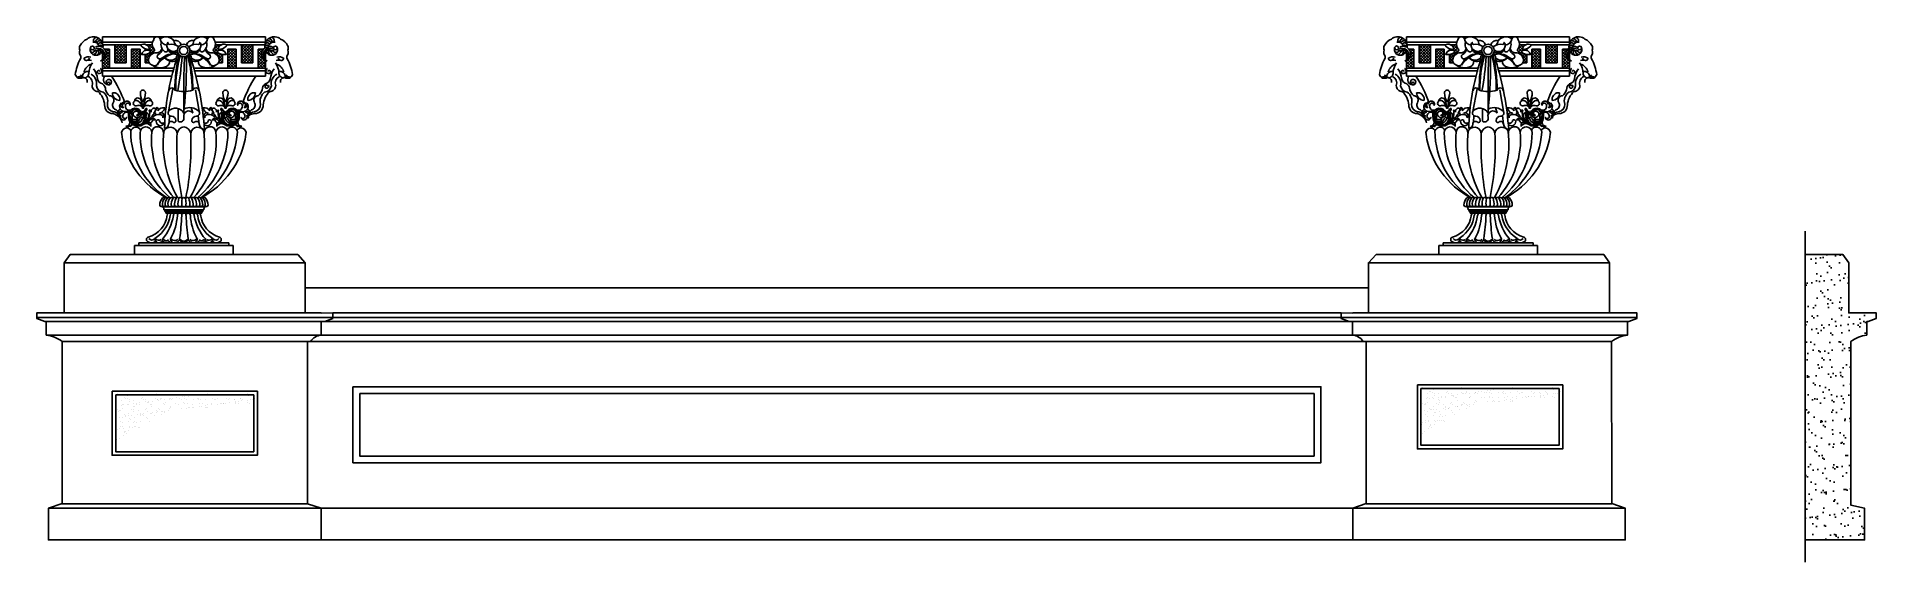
# Model space of a CAD drawing. Extents: x 241 to 4289, y 3278 to 4436.
import ezdxf

# ---------------------------------------------------------------- set-up
doc = ezdxf.new("R2010")
doc.units = 0
doc.header["$LTSCALE"] = 0.85
doc.header["$MEASUREMENT"] = 0
doc.layers.get('0').update_dxf_attribs({"color": 3, "linetype": 'CONTINUOUS'})
for name, color, linetype in [('2', 2, 'CONTINUOUS'), ('3', 3, 'CONTINUOUS'), ('4', 4, 'CONTINUOUS'), ('7', 7, 'CONTINUOUS')]:
    doc.layers.add(name, color=color, linetype=linetype)

# ---------------------------------------------------------------- blocks, each defined once
blk = doc.blocks.new('*X3')
at = {"color": 0}
for p, q in [((71022.6, 35308.6), (71020.1, 35311.1)), ((71020.1, 35275.8), (71053.9, 35309.7)), ((71020.1, 35286.4), (71028.1, 35294.5)), ((71032.5, 35277.5), (71020.1, 35289.9)), ((71020.4, 35307.9), (71025.2, 35312.7)), ((71035.6, 35285), (71026.6, 35294)), ((71028, 35326.2), (71030, 35328.2)), ((71033.3, 35308.5), (71029.8, 35312)), ((71031.8, 35308.8), (71034.9, 35311.8)), ((71033, 35320.6), (71040.6, 35328.2)), ((71039.2, 35292), (71034, 35297.2)), ((71049.6, 35302.8), (71034.5, 35317.9)), ((71053.9, 35309.1), (71034.8, 35328.2)), ((71036.2, 35313.2), (71046.6, 35323.6)), ((71039.5, 35305.9), (71050, 35316.4)), ((71043.9, 35297.9), (71040, 35301.8)), ((71046.3, 35327.3), (71045.4, 35328.2)), ((71032, 35267.3), (71020.1, 35279.3)), ((71020.1, 35265.2), (71032.5, 35277.7)), ((71026.9, 35261.9), (71020.1, 35268.7)), ((71027.3, 35261.9), (71032.2, 35266.7))]:
    blk.add_line(p, q, dxfattribs=at)
blk = doc.blocks.new('*X1')
at = {"color": 0}
for p, q in [((70908.5, 35291.6), (70945.2, 35328.2)), ((70908.5, 35302.2), (70934.6, 35328.2)), ((70908.5, 35312.8), (70924, 35328.2)), ((70908.5, 35323.4), (70913.3, 35328.2)), ((70950.5, 35285.2), (70908.5, 35327.2)), ((70908.5, 35280.9), (70950.5, 35322.9)), ((70950.5, 35274.6), (70908.5, 35316.6)), ((70908.5, 35270.3), (70950.5, 35312.3)), ((70950.5, 35264), (70908.5, 35306)), ((70942, 35261.9), (70908.5, 35295.4)), ((70910.6, 35261.9), (70950.5, 35301.7)), ((70950.5, 35295.8), (70918.1, 35328.2)), ((70921.3, 35261.9), (70950.5, 35291.1)), ((70950.5, 35306.4), (70928.7, 35328.2)), ((70950.5, 35317), (70939.3, 35328.2)), ((70950.5, 35327.6), (70950, 35328.2)), ((70969.5, 35310.1), (70971.6, 35312.2)), ((70969.5, 35299.5), (70982.2, 35312.2)), ((70969.5, 35288.9), (70992.8, 35312.2)), ((70969.5, 35278.3), (71001.1, 35309.9)), ((71001.1, 35277.1), (70969.5, 35308.6)), ((70969.5, 35267.7), (71001.1, 35299.3)), ((71001.1, 35266.5), (70969.5, 35298)), ((70969.5, 35257.1), (71001.1, 35288.6)), ((71001.1, 35255.9), (70969.5, 35287.4)), ((71001.1, 35287.7), (70976.6, 35312.2)), ((71001.1, 35298.3), (70987.2, 35312.2)), ((71001.1, 35308.9), (70997.8, 35312.2)), ((70931.4, 35261.9), (70908.5, 35284.8)), ((70920.8, 35261.9), (70908.5, 35274.2)), ((70910.2, 35261.9), (70908.5, 35263.6)), ((70931.9, 35261.9), (70950.5, 35280.5)), ((70942.5, 35261.9), (70950.5, 35269.9)), ((70969.5, 35246.5), (71001.1, 35278)), ((71001.1, 35245.3), (70969.5, 35276.8)), ((70992.9, 35242.9), (70969.5, 35266.2)), ((70982.3, 35242.9), (70969.5, 35255.6)), ((70971.6, 35242.9), (70969.5, 35245)), ((70976.5, 35242.9), (71001.1, 35267.4)), ((70987.1, 35242.9), (71001.1, 35256.8)), ((70997.7, 35242.9), (71001.1, 35246.2))]:
    blk.add_line(p, q, dxfattribs=at)
blk = doc.blocks.new('*X2')
at = {"color": 0}
for p, q in [((70862.8, 35309.5), (70863.1, 35309.8)), ((70866.8, 35305.3), (70862.8, 35309.3)), ((70862.8, 35298.8), (70867.7, 35303.8)), ((70870.7, 35290.8), (70862.8, 35298.7)), ((70862.8, 35288.2), (70870.4, 35295.9)), ((70862.8, 35267), (70889.5, 35293.8)), ((70868.8, 35282.1), (70862.8, 35288.1)), ((70889.5, 35293.2), (70870.5, 35312.2)), ((70872.7, 35308.7), (70876.1, 35312.2)), ((70889.5, 35272), (70875.6, 35285.9)), ((70876, 35301.5), (70886.7, 35312.2)), ((70876.9, 35291.7), (70889.5, 35304.4)), ((70889.5, 35282.6), (70877, 35295.1)), ((70889.5, 35303.8), (70881.1, 35312.2)), ((70862.8, 35277.6), (70869.7, 35284.5)), ((70862.8, 35256.4), (70889.5, 35283.2)), ((70864.8, 35275.5), (70862.8, 35277.5)), ((70862.8, 35245.8), (70889.5, 35272.6)), ((70886.8, 35242.9), (70862.8, 35266.9)), ((70876.2, 35242.9), (70862.8, 35256.3)), ((70865.6, 35242.9), (70862.8, 35245.7)), ((70889.5, 35250.7), (70866.7, 35273.5)), ((70870.4, 35242.9), (70889.5, 35261.9)), ((70889.5, 35261.3), (70872, 35278.9)), ((70881, 35242.9), (70889.5, 35251.3))]:
    blk.add_line(p, q, dxfattribs=at)

msp = doc.modelspace()

# ---------------------------------------------------------------- hatches: boundary and pattern name
at = {"layer": '3'}
h = msp.add_hatch(dxfattribs=at)
h.set_pattern_fill('AR-SAND', color=256, scale=20, style=0)
h.set_pattern_definition([(37.5, (2467.82, 152.324), (-1.25987, 38.53648), [0, -30.4, 0, -34, 0, -32.5]), (7.5, (2467.82, 152.324), (35.39553, 56.4429), [0, -16.4, 0, -27.4, 0, -10.5]), (327.5, (2443.22, 152.324), (62.28284, 0.11318), [0, -10, 0, -36, 0, -47]), (317.5, (2443.22, 152.324), (60.1225, 17.5535), [0, -5, 0, -23.6, 0, -27])])
h.paths.add_polyline_path([(4133, 3327.4), (4138.8, 3327.4), (4263.8, 3327.4), (4263.8, 3397.2), (4233.8, 3403.8), (4233.7, 3764.9, -0.127233), (4268.7, 3778.9), (4268.8, 3808.9), (4271.8, 3808.9), (4289.4, 3815.4), (4289.4, 3817.4), (4289.4, 3827.4), (4268.8, 3827.4), (4229.1, 3827.4), (4229.1, 3938.2), (4216.2, 3956.2), (4133, 3956.2)])

# ---------------------------------------------------------------- linework, layer by layer
at = {"color": 7}
for p, q in [((385.6, 4436.2), (744.4, 4436.2)), ((386.8, 4418.2), (469.8, 4418.2)), ((413, 4418.2), (413, 4378.4)), ((438.2, 4418.2), (438.2, 4378.4)), ((483, 4418.2), (495.7, 4418.2)), ((743.2, 4418.2), (660.2, 4418.2)), ((660.2, 4418.2), (713.2, 4418.2)), ((691.8, 4418.2), (691.8, 4378.4)), ((717, 4418.2), (717, 4378.4)), ((744.4, 4436.2), (744.4, 4422.8)), ((3255.9, 4436.2), (3614.8, 4436.2)), ((3257.2, 4418.2), (3340.2, 4418.2)), ((3283.4, 4418.2), (3283.4, 4378.4)), ((3308.6, 4418.2), (3308.6, 4378.4)), ((3353.3, 4418.2), (3366, 4418.2)), ((3530.5, 4418.2), (3583.6, 4418.2)), ((3613.5, 4418.2), (3530.5, 4418.2)), ((3562.2, 4418.2), (3562.2, 4378.4)), ((3587.4, 4418.2), (3587.4, 4378.4)), ((3614.8, 4436.2), (3614.8, 4422.8)), ((385.6, 4383.9), (385.6, 4367)), ((401.6, 4408.6), (389.9, 4408.6)), ((389.9, 4408.6), (401.6, 4408.6)), ((401.6, 4367), (401.6, 4408.6)), ((401.6, 4408.6), (401.6, 4367)), ((413, 4378.4), (438.2, 4378.4)), ((449.6, 4408.6), (449.6, 4367)), ((449.6, 4408.6), (468.6, 4408.6)), ((468.6, 4408.6), (468.6, 4367)), ((480, 4409.8), (480, 4406)), ((480, 4396.9), (480, 4378.4)), ((480, 4378.4), (487.3, 4378.4)), ((650.1, 4378.4), (642.7, 4378.4)), ((650.1, 4409.8), (650.1, 4406)), ((650.1, 4397.5), (650.1, 4378.4)), ((661.5, 4408.6), (661.5, 4367)), ((680.4, 4408.6), (661.5, 4408.6)), ((680.4, 4408.6), (680.4, 4367)), ((717, 4378.4), (691.8, 4378.4)), ((740.2, 4408.6), (728.4, 4408.6)), ((728.4, 4408.6), (728.4, 4367)), ((744.4, 4407.3), (744.4, 4385.3)), ((744.4, 4383.9), (744.4, 4349.2)), ((3255.9, 4383.9), (3255.9, 4367)), ((3260.2, 4408.6), (3272, 4408.6)), ((3272, 4408.6), (3260.2, 4408.6)), ((3272, 4408.6), (3272, 4367)), ((3272, 4367), (3272, 4408.6)), ((3283.4, 4378.4), (3308.6, 4378.4)), ((3320, 4408.6), (3338.9, 4408.6)), ((3320, 4408.6), (3320, 4367)), ((3338.9, 4408.6), (3338.9, 4367)), ((3350.3, 4409.8), (3350.3, 4406)), ((3350.3, 4396.9), (3350.3, 4378.4)), ((3350.3, 4378.4), (3357.7, 4378.4)), ((3520.4, 4378.4), (3513.1, 4378.4)), ((3520.4, 4409.8), (3520.4, 4406)), ((3520.4, 4397.5), (3520.4, 4378.4)), ((3550.8, 4408.6), (3531.8, 4408.6)), ((3531.8, 4408.6), (3531.8, 4367)), ((3550.8, 4408.6), (3550.8, 4367)), ((3587.4, 4378.4), (3562.2, 4378.4)), ((3598.8, 4408.6), (3598.8, 4367)), ((3610.5, 4408.6), (3598.8, 4408.6)), ((3614.8, 4407.3), (3614.8, 4385.3)), ((3614.8, 4383.9), (3614.8, 4349.2)), ((385.6, 4367), (543.1, 4367)), ((385.6, 4367), (401.6, 4367)), ((385.6, 4349.2), (538.2, 4349.2)), ((586.8, 4367), (744.4, 4367)), ((591.6, 4349.2), (744.4, 4349.2)), ((3255.9, 4367), (3413.4, 4367)), ((3255.9, 4367), (3272, 4367)), ((3255.9, 4349.2), (3408.6, 4349.2)), ((3457.1, 4367), (3614.8, 4367)), ((3461.9, 4349.2), (3614.8, 4349.2)), ((518.3, 4061), (611.7, 4061)), ((3388.7, 4061), (3482, 4061)), ((525.4, 4047.6), (604.6, 4047.6)), ((3395.7, 4047.6), (3475, 4047.6)), ((456.3, 3976.3), (673.8, 3976.3)), ((456.3, 3976.3), (456.3, 3956.2)), ((465.7, 3982.3), (664.3, 3982.3)), ((465.7, 3982.3), (465.7, 3976.3)), ((664.3, 3982.3), (664.3, 3976.3)), ((673.8, 3976.3), (673.8, 3956.2)), ((3326.6, 3976.3), (3544.1, 3976.3)), ((3326.6, 3976.3), (3326.6, 3956.2)), ((3336.1, 3982.3), (3534.6, 3982.3)), ((3336.1, 3982.3), (3336.1, 3976.3)), ((3534.6, 3982.3), (3534.6, 3976.3)), ((3544.1, 3976.3), (3544.1, 3956.2)), ((456.3, 3956.2), (673.8, 3956.2)), ((3326.6, 3956.2), (3544.1, 3956.2))]:
    msp.add_line(p, q, dxfattribs=at)
at = {"color": 3}
for p, q in [((385.6, 4436.2), (385.6, 4422.8)), ((386.8, 4424.2), (496.2, 4424.2)), ((646.4, 4418.2), (633.7, 4418.2)), ((743.2, 4424.2), (633.8, 4424.2)), ((3255.9, 4436.2), (3255.9, 4422.8)), ((3257.2, 4424.2), (3366.5, 4424.2)), ((3516.8, 4418.2), (3504.1, 4418.2)), ((3613.5, 4424.2), (3504.2, 4424.2)), ((385.6, 4407.3), (385.6, 4385.3)), ((385.6, 4383.9), (385.6, 4349.2)), ((3255.9, 4407.3), (3255.9, 4385.3)), ((3255.9, 4383.9), (3255.9, 4349.2)), ((385.6, 4361), (543.1, 4361)), ((586.8, 4361), (744.4, 4361)), ((3255.9, 4361), (3413.4, 4361)), ((3457.1, 4361), (3614.8, 4361)), ((531.3, 4271.2), (540.8, 4321.7)), ((565, 4267.6), (565, 4315.7)), ((599.5, 4267.6), (590.9, 4319.2)), ((3401.7, 4271.2), (3411.1, 4321.7)), ((3435.4, 4267.6), (3435.4, 4315.7)), ((3469.8, 4267.6), (3461.2, 4319.2)), ((532.5, 4247.1), (533.2, 4262.6)), ((584.5, 4267.9), (581.4, 4279.9)), ((598.7, 4243.4), (596.7, 4262.5)), ((3402.8, 4247.1), (3403.6, 4262.6)), ((3454.9, 4267.9), (3451.7, 4279.9)), ((3469, 4243.4), (3467, 4262.5)), ((518.3, 4061), (611.7, 4061)), ((520.9, 4055), (609.1, 4055)), ((523.1, 4050.8), (606.9, 4050.8)), ((3388.7, 4061), (3482, 4061)), ((3391.3, 4055), (3479.4, 4055)), ((3393.5, 4050.8), (3477.3, 4050.8))]:
    msp.add_line(p, q, dxfattribs=at)
at = {"color": 4}
for p, q in [((713.2, 4418.2), (660.2, 4418.2)), ((3583.6, 4418.2), (3530.5, 4418.2)), ((638.9, 3982.3), (664.3, 3982.3)), ((664.3, 3982.3), (664.3, 3976.3)), ((664.3, 3976.3), (673.8, 3976.3)), ((673.8, 3976.3), (673.8, 3956.2)), ((3509.2, 3982.3), (3534.6, 3982.3)), ((3534.6, 3982.3), (3534.6, 3976.3)), ((3534.6, 3976.3), (3544.1, 3976.3)), ((3544.1, 3976.3), (3544.1, 3956.2))]:
    msp.add_line(p, q, dxfattribs=at)
at = {"color": 3}
for points in [[(386.9, 4412.3, 0.698115), (352, 4430.7, 0.182246), (336.6, 4417.1, 0.252132), (336.3, 4406.3, 0.203754), (336.3, 4396.9, -0.258142), (337.5, 4387.5, 0.090131), (326.1, 4353.1, 0.535416), (343, 4346.4, -0.515483), (352, 4335.6, 0.776751)], [(365.3, 4407.5, 1.562062), (359.3, 4412.6, 1.037774), (384.7, 4405.3, 0.026028), (385.6, 4407.3, 0.182246)], [(378.5, 4415.1, 0.412394), (364.4, 4423.9, 0.799921)], [(489.8, 4408.4, 0.527088), (469.6, 4418, 0.273136), (489.8, 4408.4, 2.306218)], [(512.9, 4431.5, 0.769716), (498.6, 4429.4, 0.31729), (498.6, 4410.3, -0.505376), (498.9, 4403.7, 0.238903), (487, 4382.2, 0.375464), (504.3, 4372.4, 0.816443)], [(512.9, 4431.5, -0.416713), (542.9, 4427.5, -1.695575)], [(512.9, 4431.5, 0.34571), (527.5, 4417.6)], [(515.4, 4425.2, 0.317319), (522.2, 4404, 0.838972), (529.1, 4409.4, -1.664776)], [(532.5, 4419.4, -0.422481), (529.9, 4423.6, 0.418627), (531.8, 4407.9, 0.401495), (550.8, 4406.9)], [(532.5, 4419.4, -0.180095), (553.5, 4414.5, -1.585024)], [(559, 4418.2, 0.420014), (542.9, 4427.5, -0.15798)], [(542.9, 4427.5, 0.202371), (549, 4416.7)], [(571, 4418.2, -0.433233), (587.7, 4427.4, 0.15798)], [(571, 4418.2, -0.420014), (587.1, 4427.5, 0.15798)], [(597.5, 4419.4, 0.180095), (576.5, 4414.5, 1.585024)], [(597.5, 4419.4, 0.422481), (600.1, 4423.6, -0.418627), (598.2, 4407.9, -0.426053), (578.4, 4407.6)], [(587.1, 4427.5, -0.202371), (581, 4416.7)], [(617.2, 4431.5, 0.416713), (587.1, 4427.5, 1.695575)], [(614.7, 4425.2, -0.317319), (607.8, 4404, -0.838972), (600.9, 4409.4, 1.664776)], [(617.2, 4431.5, -0.34571), (602.5, 4417.6)], [(617.2, 4431.5, -0.769716), (631.4, 4429.4, -0.31729), (631.4, 4410.3, 0.505376), (631.1, 4403.7, -0.238903), (643, 4382.2, -0.375464), (625.7, 4372.4, -0.816443)], [(640.2, 4408.4, -0.527088), (660.4, 4418, -0.273136), (640.2, 4408.4, -2.306218)], [(761.4, 4411.6, 0.423687), (749.1, 4413.2, 0.842691), (748.5, 4382.5, -3.428824)], [(764.7, 4407.5, -1.562062), (770.7, 4412.6, -1.037774), (745.4, 4405.3, -0.026028), (744.4, 4407.3, -0.182246)], [(764.4, 4407.7, -0.777916), (751.4, 4414.2, -0.434299), (765.6, 4423.9, -0.799921)], [(3257.2, 4412.3, 0.698115), (3222.4, 4430.7, 0.182246), (3207, 4417.1, 0.252132), (3206.7, 4406.3, 0.203754), (3206.7, 4396.9, -0.258142), (3207.9, 4387.5, 0.090131), (3196.4, 4353.1, 0.535416), (3213.3, 4346.4, -0.515483), (3222.4, 4335.6, 0.776751)], [(3235.7, 4407.5, 1.562062), (3229.6, 4412.6, 1.037774), (3255, 4405.3, 0.026028), (3255.9, 4407.3, 0.182246)], [(3248.8, 4415.1, 0.412394), (3234.7, 4423.9, 0.799921)], [(3360.2, 4408.4, 0.527088), (3340, 4418, 0.273136), (3360.2, 4408.4, 2.306218)], [(3383.2, 4431.5, 0.769716), (3369, 4429.4, 0.31729), (3369, 4410.3, -0.505376), (3369.3, 4403.7, 0.238903), (3357.3, 4382.2, 0.375464), (3374.7, 4372.4, 0.816443)], [(3383.2, 4431.5, -0.416713), (3413.3, 4427.5, -1.695575)], [(3383.2, 4431.5, 0.34571), (3397.9, 4417.6)], [(3385.7, 4425.2, 0.317319), (3392.6, 4404, 0.838972), (3399.5, 4409.4, -1.664776)], [(3402.9, 4419.4, -0.422481), (3400.3, 4423.6, 0.418627), (3402.2, 4407.9, 0.401495), (3421.2, 4406.9)], [(3402.9, 4419.4, -0.180095), (3423.9, 4414.5, -1.585024)], [(3429.3, 4418.2, 0.420014), (3413.3, 4427.5, -0.15798)], [(3413.3, 4427.5, 0.202371), (3419.4, 4416.7)], [(3441.4, 4418.2, -0.433233), (3458, 4427.4, 0.15798)], [(3441.4, 4418.2, -0.420014), (3457.5, 4427.5, 0.15798)], [(3467.9, 4419.4, 0.180095), (3446.9, 4414.5, 1.585024)], [(3467.9, 4419.4, 0.422481), (3470.5, 4423.6, -0.418627), (3468.6, 4407.9, -0.426053), (3448.7, 4407.6)], [(3457.5, 4427.5, -0.202371), (3451.3, 4416.7)], [(3487.5, 4431.5, 0.416713), (3457.5, 4427.5, 1.695575)], [(3485, 4425.2, -0.317319), (3478.1, 4404, -0.838972), (3471.3, 4409.4, 1.664776)], [(3487.5, 4431.5, -0.34571), (3472.8, 4417.6)], [(3487.5, 4431.5, -0.769716), (3501.7, 4429.4, -0.31729), (3501.7, 4410.3, 0.505376), (3501.4, 4403.7, -0.238903), (3513.4, 4382.2, -0.375464), (3496.1, 4372.4, -0.816443)], [(3510.6, 4408.4, -0.527088), (3530.8, 4418, -0.273136), (3510.6, 4408.4, -2.306218)], [(3631.8, 4411.6, 0.423687), (3619.5, 4413.2, 0.842691), (3618.8, 4382.5, -3.428824)], [(3635.1, 4407.5, -1.562062), (3641.1, 4412.6, -1.037774), (3615.7, 4405.3, -0.026028), (3614.8, 4407.3, -0.182246)], [(3634.7, 4407.7, -0.777916), (3621.8, 4414.2, -0.434299), (3636, 4423.9, -0.799921)], [(363.6, 4379, 0.150469), (355.7, 4355.4, -0.520532), (343, 4346.4, -1.383463)], [(365.7, 4407.7, 0.579509), (378.4, 4410.2, 0.434299)], [(381.5, 4382.5, 0.526111), (385.6, 4407.3, 0.280422), (369.6, 4408.7, 4.253763)], [(493.2, 4403.7, 0.527088), (471.7, 4397.4, 0.273136), (493.2, 4403.7, 2.306218)], [(516.9, 4410, -0.385952), (501.3, 4401, 0.170735), (489.7, 4393, 1.960451)], [(541.5, 4398.4, 0.3081), (507.2, 4375.5, -0.401261), (495.7, 4373.2, 0.225835), (522.3, 4369.1, 0.379932), (533.8, 4383)], [(541.4, 4398.4, 0.19454), (506.3, 4373.2, 1.817414)], [(517.2, 4409.4, -0.314907), (508.5, 4397.1, 1.040155), (516, 4388.8, -0.404423)], [(552.7, 4398.7, 0.204204), (548.3, 4383.5, 0.07361), (522.5, 4234)], [(522.9, 4390.9, 0.454904), (548.9, 4389.9, -2.525875)], [(523.2, 4390.5, 0.362756), (548.3, 4383.5)], [(529.1, 4409.8, 0.402467), (552.7, 4398.7)], [(529.2, 4410.7, 0.396774), (551.3, 4402.5, -0.20194)], [(554.2, 4396.7, 0.063781), (545.4, 4318.1, 4.631788)], [(556.9, 4394.3, 0.069716), (547, 4318.3, 1.0531)], [(561, 4392.3), (561, 4392.7, -0.028754), (551.4, 4317, 1.204115)], [(570.2, 4393, -0.035866), (565.3, 4276.7)], [(573, 4395, -0.070368), (583, 4318.3, -1.0531)], [(575.7, 4397.3, -0.064303), (584.6, 4318.1, -4.631788)], [(577, 4399, -0.209261), (581.8, 4383.5, -0.060198), (610.3, 4231.5)], [(601, 4409.8, -0.402467), (577.3, 4398.7)], [(600.9, 4410.7, -0.396774), (578.7, 4402.5, 0.20194)], [(607.1, 4390.9, -0.454904), (581.1, 4389.9, 2.525875)], [(606.8, 4390.5, -0.362756), (581.8, 4383.5)], [(588.6, 4398.4, -0.19454), (623.8, 4373.2, -1.817414)], [(588.6, 4398.4, -0.3081), (622.8, 4375.5, 0.401261), (634.4, 4373.2, -0.225835), (607.7, 4369.1, -0.379932), (596.2, 4383)], [(612.9, 4409.4, 0.314907), (621.5, 4397.1, -1.040155), (614.1, 4388.8, 0.404423)], [(613.2, 4410, 0.385952), (628.7, 4401, -0.170735), (640.3, 4393, -1.960451)], [(636.9, 4403.7, -0.527088), (658.3, 4397.4, -0.273136), (636.9, 4403.7, -2.306218)], [(748.5, 4382.5, -0.526111), (744.4, 4407.3, -0.280422), (760.5, 4408.7, -4.253763)], [(766.4, 4379, -0.150469), (774.3, 4355.4, 0.520532), (787.1, 4346.4, 1.383463)], [(3234, 4379, 0.150469), (3226.1, 4355.4, -0.520532), (3213.3, 4346.4, -1.383463)], [(3236, 4407.7, 0.579509), (3248.7, 4410.2, 0.434299)], [(3251.9, 4382.5, 0.526111), (3255.9, 4407.3, 0.280422), (3239.9, 4408.7, 4.253763)], [(3363.5, 4403.7, 0.527088), (3342, 4397.4, 0.273136), (3363.5, 4403.7, 2.306218)], [(3387.2, 4410, -0.385952), (3371.7, 4401, 0.170735), (3360, 4393, 1.960451)], [(3411.8, 4398.4, 0.3081), (3377.6, 4375.5, -0.401261), (3366, 4373.2, 0.225835), (3392.6, 4369.1, 0.379932), (3404.2, 4383)], [(3411.8, 4398.4, 0.19454), (3376.6, 4373.2, 1.817414)], [(3387.5, 4409.4, -0.314907), (3378.8, 4397.1, 1.040155), (3386.3, 4388.8, -0.404423)], [(3423.1, 4398.7, 0.204204), (3418.6, 4383.5, 0.07361), (3392.8, 4234)], [(3393.3, 4390.9, 0.454904), (3419.2, 4389.9, -2.525875)], [(3393.6, 4390.5, 0.362756), (3418.6, 4383.5)], [(3399.4, 4409.8, 0.402467), (3423.1, 4398.7)], [(3399.5, 4410.7, 0.396774), (3421.7, 4402.5, -0.20194)], [(3424.5, 4396.7, 0.063781), (3415.8, 4318.1, 4.631788)], [(3427.2, 4394.3, 0.069716), (3417.3, 4318.3, 1.0531)], [(3431.4, 4392.3), (3431.4, 4392.7, -0.028754), (3421.7, 4317, 1.204115)], [(3440.6, 4393, -0.035866), (3435.6, 4276.7)], [(3443.3, 4395, -0.070368), (3453.4, 4318.3, -1.0531)], [(3446, 4397.3, -0.064303), (3454.9, 4318.1, -4.631788)], [(3447.4, 4399, -0.209261), (3452.1, 4383.5, -0.060198), (3480.6, 4231.5)], [(3471.3, 4409.8, -0.402467), (3447.7, 4398.7)], [(3471.2, 4410.7, -0.396774), (3449.1, 4402.5, 0.20194)], [(3477.5, 4390.9, -0.454904), (3451.5, 4389.9, 2.525875)], [(3477.2, 4390.5, -0.362756), (3452.1, 4383.5)], [(3458.9, 4398.4, -0.3081), (3493.2, 4375.5, 0.401261), (3504.7, 4373.2, -0.225835), (3478.1, 4369.1, -0.379932), (3466.5, 4383)], [(3459, 4398.4, -0.19454), (3494.1, 4373.2, -1.817414)], [(3483.2, 4409.4, 0.314907), (3491.9, 4397.1, -1.040155), (3484.4, 4388.8, 0.404423)], [(3483.5, 4410, 0.385952), (3499.1, 4401, -0.170735), (3510.7, 4393, -1.960451)], [(3507.2, 4403.7, -0.527088), (3528.7, 4397.4, -0.273136), (3507.2, 4403.7, -2.306218)], [(3618.8, 4382.5, -0.526111), (3614.8, 4407.3, -0.280422), (3630.8, 4408.7, -4.253763)], [(3636.8, 4379, -0.150469), (3644.6, 4355.4, 0.520532), (3657.4, 4346.4, 1.383463)], [(354.4, 4348.8, -0.383956), (363, 4328.5, 0.414259), (376.1, 4315.4, -0.193136), (390.6, 4285.8, 0.434322), (408.9, 4266.8, -0.152743), (423.2, 4258.1, 1.016255)], [(360.7, 4353.8, -0.316564), (372.5, 4328.2, 0.328985), (387.2, 4314, -0.303365), (396.6, 4287.5, 0.405765), (409.9, 4271, -0.133765), (419.1, 4267.2, 7.49622)], [(366.3, 4365.3, -0.151567), (374.8, 4342.9, 0.314244), (386.3, 4332.3, -0.242755), (392.5, 4319, 0.14303), (401.3, 4306.1, -0.620501), (409.3, 4290.8, 0.42627), (414.3, 4275.7, -0.127515), (420, 4271, 0.990016)], [(380.7, 4365.9, -1.032996), (376.1, 4355.4, -0.556007), (375.4, 4361.3, -0.593494), (380, 4359.3, 0.909286)], [(390, 4348.2, 0.566866), (398.5, 4330.1, 0.462314), (405.5, 4336.8, 0.759984), (394.8, 4339.2, 0.46677), (398.5, 4330.1, 1.08221), (399.8, 4335.8, 0.924035), (398.5, 4330.1, 1.797408)], [(769.4, 4353.8, 0.316564), (757.6, 4328.2, -0.328985), (742.8, 4314, 0.303365), (733.4, 4287.5, -0.405765), (720.1, 4271, 0.210212), (707, 4263.2, -7.49622)], [(763.8, 4365.3, 0.151567), (755.2, 4342.9, -0.314244), (743.7, 4332.3, 0.242755), (737.5, 4319, -0.14303), (728.7, 4306.1, 0.620501), (720.7, 4290.8, -0.42627), (715.7, 4275.7, 0.127515), (710.1, 4271, -0.990016)], [(749.3, 4365.9, 1.032996), (753.9, 4355.4, 0.556007), (754.6, 4361.3, 0.593494), (750, 4359.3, -0.909286)], [(3224.8, 4348.8, -0.383956), (3233.3, 4328.5, 0.414259), (3246.5, 4315.4, -0.193136), (3260.9, 4285.8, 0.434322), (3279.3, 4266.8, -0.152743), (3293.6, 4258.1, 1.016255)], [(3231, 4353.8, -0.316564), (3242.8, 4328.2, 0.328985), (3257.5, 4314, -0.303365), (3267, 4287.5, 0.405765), (3280.2, 4271, -0.133765), (3289.5, 4267.2, 7.49622)], [(3236.6, 4365.3, -0.151567), (3245.2, 4342.9, 0.314244), (3256.7, 4332.3, -0.242755), (3262.9, 4319, 0.14303), (3271.7, 4306.1, -0.620501), (3279.7, 4290.8, 0.42627), (3284.7, 4275.7, -0.127515), (3290.3, 4271, 0.990016)], [(3251.1, 4365.9, -1.032996), (3246.5, 4355.4, -0.556007), (3245.8, 4361.3, -0.593494), (3250.4, 4359.3, 0.909286)], [(3260.4, 4348.2, 0.566866), (3268.8, 4330.1, 0.462314), (3275.9, 4336.8, 0.759984), (3265.1, 4339.2, 0.46677), (3268.8, 4330.1, 1.08221), (3270.2, 4335.8, 0.924035), (3268.8, 4330.1, 1.797408)], [(3639.7, 4353.8, 0.316564), (3627.9, 4328.2, -0.328985), (3613.2, 4314, 0.303365), (3603.8, 4287.5, -0.405765), (3590.5, 4271, 0.210212), (3577.3, 4263.2, -7.49622)], [(3634.1, 4365.3, 0.151567), (3625.6, 4342.9, -0.314244), (3614.1, 4332.3, 0.242755), (3607.9, 4319, -0.14303), (3599, 4306.1, 0.620501), (3591.1, 4290.8, -0.42627), (3586.1, 4275.7, 0.127515), (3580.4, 4271, -0.990016)], [(3619.7, 4365.9, 1.032996), (3624.3, 4355.4, 0.556007), (3624.9, 4361.3, 0.593494), (3620.3, 4359.3, -0.909286)], [(407.6, 4312.9, -0.437418), (424.4, 4298.3, 0.033641), (423.8, 4295.7, 0.206643)], [(407.6, 4312.9, 0.392999), (423.8, 4295.7, 0.042492)], [(447.9, 4274.6, -0.654979), (436.9, 4286.1, -0.891982), (446.3, 4285.2, 1.187657), (433.4, 4288.1, -0.335423), (433.7, 4294.2, 0.445601), (431.9, 4279.9, -0.580109), (426.7, 4290.1, 0.741388), (437.5, 4271.3, 0.170439), (447.9, 4274.6, -0.217324)], [(470.7, 4296.5, -0.054265), (474.3, 4278.4, 0.475968), (462.7, 4284.3, -0.393855), (454, 4287.1)], [(470.7, 4296.5, 0.790569), (456.1, 4294.4, 1.088717)], [(474.6, 4292.1, -0.113981), (469.4, 4312.2, -1.094531), (480.5, 4312.8, -0.127423), (474.6, 4292.1, 0.430897)], [(479.1, 4296.5, 0.054265), (475.6, 4278.4, -0.475968), (487.1, 4284.3, 0.393855), (495.8, 4287.1)], [(479.1, 4296.5, -0.790569), (493.7, 4294.4, -1.088717)], [(545.1, 4318.6, 0.146979), (584.6, 4318.5)], [(652.4, 4296.5, -0.054265), (656, 4278.4, 0.475968), (644.5, 4284.3, -0.393855), (635.8, 4287.1)], [(652.4, 4296.5, 0.790569), (637.8, 4294.4, 1.088717)], [(656.3, 4292.1, -0.113981), (651.1, 4312.2, -1.094531), (662.2, 4312.8, -0.127423), (656.3, 4292.1, 0.430897)], [(660.9, 4296.5, 0.054265), (657.3, 4278.4, -0.475968), (668.8, 4284.3, 0.393855), (677.5, 4287.1)], [(660.9, 4296.5, -0.790569), (675.5, 4294.4, -1.088717)], [(682.1, 4274.6, 0.654979), (693.1, 4286.1, 0.891982), (683.7, 4285.2, -1.187657), (696.6, 4288.1, 0.335423), (696.3, 4294.2, -0.445601), (698.1, 4279.9, 0.580109), (703.4, 4290.1, -0.742406), (692.5, 4271.3, -0.172288), (682.1, 4274.6, 0.217324)], [(722.4, 4312.9, 0.437418), (705.6, 4298.3, -0.033641), (706.2, 4295.7, -0.206643)], [(722.4, 4312.9, -0.392999), (706.2, 4295.7, -0.042492)], [(747.7, 4330.4, 1.045287), (747.7, 4322.7, 0.411458), (751.8, 4327, 0.965736), (747.7, 4327, -57.369477)], [(3278, 4312.9, -0.437418), (3294.8, 4298.3, 0.033641), (3294.2, 4295.7, 0.206643)], [(3278, 4312.9, 0.392999), (3294.2, 4295.7, 0.042492)], [(3318.3, 4274.6, -0.654979), (3307.3, 4286.1, -0.891982), (3316.6, 4285.2, 1.187657), (3303.7, 4288.1, -0.335423), (3304, 4294.2, 0.445601), (3302.3, 4279.9, -0.580109), (3297, 4290.1, 0.741388), (3307.8, 4271.3, 0.170439), (3318.3, 4274.6, -0.217324)], [(3341, 4296.5, -0.054265), (3344.6, 4278.4, 0.475968), (3333.1, 4284.3, -0.393855), (3324.4, 4287.1)], [(3341, 4296.5, 0.790569), (3326.4, 4294.4, 1.088717)], [(3344.9, 4292.1, -0.113981), (3339.7, 4312.2, -1.094531), (3350.8, 4312.8, -0.127423), (3344.9, 4292.1, 0.430897)], [(3349.5, 4296.5, 0.054265), (3345.9, 4278.4, -0.475968), (3357.4, 4284.3, 0.393855), (3366.1, 4287.1)], [(3349.5, 4296.5, -0.790569), (3364.1, 4294.4, -1.088717)], [(3415.4, 4318.6, 0.146979), (3454.9, 4318.5)], [(3522.8, 4296.5, -0.054265), (3526.4, 4278.4, 0.475968), (3514.8, 4284.3, -0.393855), (3506.1, 4287.1)], [(3522.8, 4296.5, 0.790569), (3508.2, 4294.4, 1.088717)], [(3526.7, 4292.1, -0.113981), (3521.5, 4312.2, -1.094531), (3532.6, 4312.8, -0.127423), (3526.7, 4292.1, 0.430897)], [(3531.2, 4296.5, 0.054265), (3527.7, 4278.4, -0.475968), (3539.2, 4284.3, 0.393855), (3547.9, 4287.1)], [(3531.2, 4296.5, -0.790569), (3545.8, 4294.4, -1.088717)], [(3552.5, 4274.6, 0.654979), (3563.5, 4286.1, 0.891982), (3554.1, 4285.2, -1.187657), (3567, 4288.1, 0.335423), (3566.7, 4294.2, -0.445601), (3568.4, 4279.9, 0.580109), (3573.7, 4290.1, -0.742406), (3562.9, 4271.3, -0.172288), (3552.5, 4274.6, 0.217324)], [(3592.7, 4312.9, 0.437418), (3576, 4298.3, -0.033641), (3576.5, 4295.7, -0.206643)], [(3592.7, 4312.9, -0.392999), (3576.5, 4295.7, -0.042492)], [(3618.1, 4330.4, 1.045287), (3618.1, 4322.7, 0.411458), (3622.1, 4327, 0.965736), (3618.1, 4327, -57.369477)], [(443.9, 4268.4, 0.554379), (430.6, 4262.3, 0.891982), (439.1, 4258.4, -1.187657), (426.5, 4262.3, 0.335423), (423.7, 4256.8, -0.445601), (429.3, 4270.1, 0.580109), (419.7, 4263.8, -0.389121), (425.3, 4276.4, -0.35347)], [(421.3, 4268.6, -0.072362), (422.5, 4264.6, 0.990016)], [(423.6, 4257.6, -0.112923), (429.3, 4246.5, 1.016255)], [(441.9, 4271.8, -0.144661), (444.6, 4270, 0.217324)], [(454.4, 4262, 1.009069), (469.9, 4273.1, 0.767075), (443.3, 4261.2)], [(443.3, 4261.2, 0.625313), (475.6, 4242.7, -0.105644)], [(460.5, 4263.4, 0.947668), (467.6, 4271.1, 0.770798), (446.3, 4261.7, 0.770798)], [(446.3, 4261, 0.625313), (473.9, 4245.2, 0.625313)], [(472.7, 4259.8, 0.135691), (465.2, 4250.2, -0.298129), (451.5, 4247.3, -3.617444)], [(454.4, 4262, -0.684361), (461.4, 4272)], [(500, 4262, -0.3008), (516.8, 4263.1, -0.22074), (519, 4257.3, 1.078465)], [(519, 4257.3, 0.899797), (511.7, 4267.9, 0.264096), (522.9, 4279.3, 0.33534), (507.9, 4273)], [(565, 4267.6, 0.557604), (531.3, 4271.2, 0.563841), (537.4, 4261.2, -0.396774), (547.5, 4251.6, -0.52071), (542, 4247.2, 0.744688), (531.4, 4243.4, -0.346628), (522.5, 4234)], [(552.7, 4278.1, 0.006368), (552.8, 4250.1)], [(584.5, 4267.9, 0.846844), (565, 4258.6, -0.713777), (552.8, 4250.1, -3.061018)], [(565.3, 4276.7, -0.343974), (598.7, 4271.2, -0.563841), (592.6, 4261.2, 0.396774), (582.5, 4251.6, 0.52071), (588, 4247.2, -0.744688), (598.7, 4243.4, 0.323404), (610.3, 4231.5)], [(611.1, 4257.3, -0.899797), (618.3, 4267.9, -0.264096), (607.1, 4279.3, -0.33534), (622.1, 4273)], [(630, 4262, 0.3008), (613.2, 4263.1, 0.22074), (611.1, 4257.3, -1.078465)], [(687, 4261.2, -0.618233), (654.5, 4242.7, 0.105644)], [(683.7, 4261, -0.625313), (656.1, 4245.2, -0.625313)], [(657.3, 4259.8, -0.135691), (664.8, 4250.2, 0.298129), (678.5, 4247.3, 3.617444)], [(675.6, 4262, -1.009069), (660.1, 4273.1, -0.757462), (687, 4261.2)], [(669.5, 4263.4, -0.947668), (662.4, 4271.1, -0.789255), (683.7, 4261)], [(675.6, 4262, 0.684361), (668.6, 4272)], [(687.8, 4271.8, 0.092114), (685.6, 4269.7, -0.217324)], [(686.1, 4268.4, -0.554379), (699.4, 4262.3, -0.891982), (690.9, 4258.4, 1.187657), (703.5, 4262.3, -0.335423), (706.3, 4256.8, 0.445601), (700.7, 4270.1, -0.580109), (710.4, 4263.8, 0.389121), (704.7, 4276.4, 0.35347)], [(708.7, 4268.6, 0.072362), (707.5, 4264.6, -0.990016)], [(3314.3, 4268.4, 0.554379), (3300.9, 4262.3, 0.891982), (3309.5, 4258.4, -1.187657), (3296.9, 4262.3, 0.335423), (3294.1, 4256.8, -0.445601), (3299.7, 4270.1, 0.580109), (3290, 4263.8, -0.389121), (3295.7, 4276.4, -0.35347)], [(3291.7, 4268.6, -0.072362), (3292.9, 4264.6, 0.990016)], [(3294, 4257.6, -0.112923), (3299.7, 4246.5, 1.016255)], [(3312.3, 4271.8, -0.144661), (3314.9, 4270, 0.217324)], [(3324.8, 4262, 1.009069), (3340.2, 4273.1, 0.767075), (3313.7, 4261.2)], [(3313.7, 4261.2, 0.625313), (3345.9, 4242.7, -0.105644)], [(3330.9, 4263.4, 0.947668), (3338, 4271.1, 0.770798), (3316.6, 4261.7, 0.770798)], [(3316.7, 4261, 0.625313), (3344.2, 4245.2, 0.625313)], [(3343.1, 4259.8, 0.135691), (3335.5, 4250.2, -0.298129), (3321.8, 4247.3, -3.617444)], [(3324.8, 4262, -0.684361), (3331.8, 4272)], [(3370.3, 4262, -0.3008), (3387.1, 4263.1, -0.22074), (3389.3, 4257.3, 1.078465)], [(3389.3, 4257.3, 0.899797), (3382.1, 4267.9, 0.264096), (3393.3, 4279.3, 0.33534), (3378.3, 4273)], [(3435.4, 4267.6, 0.557604), (3401.7, 4271.2, 0.563841), (3407.8, 4261.2, -0.396774), (3417.9, 4251.6, -0.52071), (3412.4, 4247.2, 0.744688), (3401.7, 4243.4, -0.346628), (3392.8, 4234)], [(3423.1, 4278.1, 0.006368), (3423.2, 4250.1)], [(3454.9, 4267.9, 0.846844), (3435.4, 4258.6, -0.713777), (3423.2, 4250.1, -3.061018)], [(3435.6, 4276.7, -0.343974), (3469.1, 4271.2, -0.563841), (3463, 4261.2, 0.396774), (3452.8, 4251.6, 0.52071), (3458.4, 4247.2, -0.744688), (3469, 4243.4, 0.323404), (3480.6, 4231.5)], [(3481.4, 4257.3, -0.899797), (3488.7, 4267.9, -0.264096), (3477.5, 4279.3, -0.33534), (3492.4, 4273)], [(3500.4, 4262, 0.3008), (3483.6, 4263.1, 0.22074), (3481.4, 4257.3, -1.078465)], [(3557.3, 4261.2, -0.618233), (3524.8, 4242.7, 0.105644)], [(3554.1, 4261, -0.625313), (3526.5, 4245.2, -0.625313)], [(3527.7, 4259.8, -0.135691), (3535.2, 4250.2, 0.298129), (3548.9, 4247.3, 3.617444)], [(3545.9, 4262, -1.009069), (3530.5, 4273.1, -0.757462), (3557.3, 4261.2)], [(3539.8, 4263.4, -0.947668), (3532.7, 4271.1, -0.789255), (3554.1, 4261)], [(3545.9, 4262, 0.684361), (3538.9, 4272)], [(3558.2, 4271.8, 0.092114), (3556, 4269.7, -0.217324)], [(3556.5, 4268.4, -0.554379), (3569.8, 4262.3, -0.891982), (3561.2, 4258.4, 1.187657), (3573.9, 4262.3, -0.335423), (3576.7, 4256.8, 0.445601), (3571.1, 4270.1, -0.580109), (3580.7, 4263.8, 0.389121), (3575, 4276.4, 0.35347)], [(3579, 4268.6, 0.072362), (3577.8, 4264.6, -0.990016)], [(469.9, 4230.5, 0.666575), (448, 4228.6, 0.256714), (528.7, 4080.4)], [(494.4, 4226.5, 0.935945), (468.5, 4224.3, 0.221478), (534.2, 4081.8, -2.853176)], [(520.4, 4224, 0.976333), (494.4, 4226.5, 0.211681), (543.7, 4081.1, -1.772424)], [(550.1, 4224, 0.764093), (520.8, 4227.2, 0.157342), (551.2, 4082, 3.331183)], [(550.1, 4224, 0.061288), (560.5, 4082, 0.656633)], [(550.1, 4224, -0.30918), (565, 4237.6, -1.148105)], [(580, 4224, 0.30918), (565, 4237.6, 1.148105)], [(580, 4224, -0.061288), (569.5, 4082, -0.656633)], [(580, 4224, -0.764093), (609.2, 4227.2, -0.157342), (578.8, 4082, -3.331183)], [(3340.3, 4230.5, 0.666575), (3318.4, 4228.6, 0.256714), (3399, 4080.4)], [(3364.8, 4226.5, 0.935945), (3338.8, 4224.3, 0.221478), (3404.5, 4081.8, -2.853176)], [(3390.8, 4224, 0.976333), (3364.8, 4226.5, 0.211681), (3414.1, 4081.1, -1.772424)], [(3420.4, 4224, 0.764093), (3391.2, 4227.2, 0.157342), (3421.5, 4082, 3.331183)], [(3420.4, 4224, 0.061288), (3430.8, 4082, 0.656633)], [(3420.4, 4224, -0.30918), (3435.4, 4237.6, -1.148105)], [(3450.3, 4224, 0.30918), (3435.4, 4237.6, 1.148105)], [(3450.3, 4224, -0.061288), (3439.9, 4082, -0.656633)], [(3450.3, 4224, -0.764093), (3479.6, 4227.2, -0.157342), (3449.2, 4082, -3.331183)], [(523, 4080.6, 0.223709), (518, 4064.2, 0.428542), (525.4, 4062.6, -0.309223)], [(534.6, 4080.5, 0.529766), (528.7, 4080.4, 0.181087), (523.6, 4065.5, 0.603508), (531, 4063, -0.4607)], [(541.3, 4080.7, 0.504037), (534.4, 4080, 0.199463), (530.2, 4064.5, 0.559176), (537.9, 4063.2, 2.236066)], [(548.2, 4080.6, 0.452972), (540.7, 4080, 0.152871), (537.3, 4064.2, 0.502567), (544.9, 4063.3, -0.428787)], [(554.3, 4080.2, 0.671783), (547.4, 4079.2, 0.134751), (544.6, 4064.1, 0.403369), (553.1, 4062.9, 0.512875)], [(561.2, 4079.2, 0.670565), (554.3, 4080.2, 0.134453), (552.3, 4063.8, 0.440198), (560.8, 4063.5, -0.464361)], [(561.2, 4079.2, 0.053753), (560.3, 4065.8, 0.504137), (565, 4061.7, 0.748412)], [(561.2, 4079.2, -0.742886), (568.8, 4079.2, -0.147522)], [(568.8, 4079.2, -0.053753), (569.7, 4065.8, -0.504137), (565, 4061.7, -0.748412)], [(568.8, 4079.2, -0.670565), (575.7, 4080.2, -0.134453), (577.8, 4063.8, -0.440198), (569.2, 4063.5, 0.464361)], [(3393.4, 4080.6, 0.223709), (3388.4, 4064.2, 0.428542), (3395.7, 4062.6, -0.309223)], [(3405, 4080.5, 0.529766), (3399, 4080.4, 0.181087), (3394, 4065.5, 0.603508), (3401.3, 4063, -0.4607)], [(3411.6, 4080.7, 0.504037), (3404.7, 4080, 0.199463), (3400.6, 4064.5, 0.559176), (3408.2, 4063.2, 2.236066)], [(3418.5, 4080.6, 0.452972), (3411.1, 4080, 0.152871), (3407.7, 4064.2, 0.502567), (3415.2, 4063.3, -0.428787)], [(3424.6, 4080.2, 0.671783), (3417.8, 4079.2, 0.134751), (3414.9, 4064.1, 0.403369), (3423.5, 4062.9, 0.512875)], [(3431.5, 4079.2, 0.670565), (3424.6, 4080.2, 0.134453), (3422.6, 4063.8, 0.440198), (3431.2, 4063.5, -0.464361)], [(3431.5, 4079.2, 0.053753), (3430.7, 4065.8, 0.504137), (3435.4, 4061.7, 0.748412)], [(3431.5, 4079.2, -0.742886), (3439.2, 4079.2, -0.147522)], [(3439.2, 4079.2, -0.053753), (3440, 4065.8, -0.504137), (3435.4, 4061.7, -0.748412)], [(3439.2, 4079.2, -0.670565), (3446.1, 4080.2, -0.134453), (3448.1, 4063.8, -0.440198), (3439.5, 4063.5, 0.464361)], [(504.1, 3994.1, 0.506904), (502.9, 3985.4, 0.475576), (517.7, 3986.1)], [(3374.4, 3994.1, 0.506904), (3373.2, 3985.4, 0.475576), (3388.1, 3986.1)]]:
    msp.add_lwpolyline(points, format="xyb", dxfattribs=at)
at = {"color": 4}
for points in [[(743.3, 4411.1, -0.718606), (778, 4430.7, -0.182246), (793.4, 4417.1, -0.252132), (793.7, 4406.3, -0.203754), (793.7, 4396.9, 0.258142), (792.5, 4387.5, -0.090131), (804, 4353.1, -0.535416), (787.1, 4346.4, 0.515483), (778, 4335.6, -0.776751)], [(3613.7, 4411.1, -0.718606), (3648.4, 4430.7, -0.182246), (3663.8, 4417.1, -0.252132), (3664.1, 4406.3, -0.203754), (3664.1, 4396.9, 0.258142), (3662.9, 4387.5, -0.090131), (3674.3, 4353.1, -0.535416), (3657.4, 4346.4, 0.515483), (3648.4, 4335.6, -0.776751)], [(775.6, 4348.8, 0.383956), (767.1, 4328.5, -0.414259), (753.9, 4315.4, 0.193136), (739.5, 4285.8, -0.434322), (721.1, 4266.8, 0.191988), (707.2, 4261.6, -1.016255)], [(3645.9, 4348.8, 0.383956), (3637.4, 4328.5, -0.414259), (3624.3, 4315.4, 0.193136), (3609.8, 4285.8, -0.434322), (3591.4, 4266.8, 0.191988), (3577.6, 4261.6, -1.016255)], [(681.5, 4229.8, -0.865855), (701.6, 4221.2, -0.244496), (601.4, 4080.4)], [(3551.9, 4229.8, -0.865855), (3572, 4221.2, -0.244496), (3471.7, 4080.4)], [(606.3, 4081.2, -0.325449), (611.9, 4081.2, -0.172736), (618.2, 4064.8, -0.629198), (611.3, 4063.1, -0.356663)], [(3476.7, 4081.2, -0.325449), (3482.2, 4081.2, -0.172736), (3488.5, 4064.8, -0.629198), (3481.6, 4063.1, -0.356663)], [(601.9, 4043.6, 0.304118), (643.3, 3994.6, -0.672059), (644.9, 3984.9, -0.34984), (627.2, 3985.4, -0.193915)], [(3472.2, 4043.6, 0.304118), (3513.7, 3994.6, -0.672059), (3515.3, 3984.9, -0.34984), (3497.5, 3985.4, -0.193915)]]:
    msp.add_lwpolyline(points, format="xyb", dxfattribs=at)
at = {"color": 3}
for points in [[(566.2, 4392), (564.9, 4347.7), (565, 4315.7)], [(3436.5, 4392), (3435.2, 4347.7), (3435.4, 4315.7)]]:
    msp.add_lwpolyline(points, dxfattribs=at)
at = {"color": 7}
for points in [[(448.5, 4229.8, 0.865855), (428.4, 4221.2, 0.244496), (528.7, 4080.4)], [(609.6, 4224, -0.976333), (635.6, 4226.5, -0.211681), (586.3, 4081.1, 1.772424)], [(635.6, 4226.5, -0.925938), (661.8, 4224.3, -0.215364), (595.8, 4081.8, 2.853176)], [(660.3, 4230.6, -0.742728), (683.1, 4225.8, -0.216966), (601.4, 4080.4)], [(3318.8, 4229.8, 0.865855), (3298.8, 4221.2, 0.244496), (3399, 4080.4)], [(3479.9, 4224, -0.976333), (3505.9, 4226.5, -0.211681), (3456.7, 4081.1, 1.772424)], [(3505.9, 4226.5, -0.925938), (3532.2, 4224.3, -0.215364), (3466.2, 4081.8, 2.853176)], [(3530.6, 4230.6, -0.742728), (3553.5, 4225.8, -0.216966), (3471.7, 4080.4)], [(523.7, 4081.2, 0.325449), (518.1, 4081.2, 0.172736), (511.9, 4064.8, 0.629198), (518.8, 4063.1, 0.356663)], [(528.7, 4080.4, 0.429324), (523, 4080.6)], [(575.7, 4080.2, -0.671783), (582.6, 4079.2, -0.134751), (585.5, 4064.1, -0.403369), (576.9, 4062.9, -0.512875)], [(581.9, 4080.6, -0.452972), (589.3, 4080, -0.152871), (592.7, 4064.2, -0.502567), (585.2, 4063.3, 0.428787)], [(588.8, 4080.7, -0.504037), (595.7, 4080, -0.199463), (599.8, 4064.5, -0.559176), (592.2, 4063.2, -2.236066)], [(595.4, 4080.5, -0.529766), (601.4, 4080.4, -0.181087), (606.4, 4065.5, -0.603508), (599.1, 4063, 0.4607)], [(601.4, 4080.4, -0.429324), (607, 4080.6)], [(607, 4080.6, -0.223709), (612, 4064.2, -0.428542), (604.7, 4062.6, 0.309223)], [(3394.1, 4081.2, 0.325449), (3388.5, 4081.2, 0.172736), (3382.2, 4064.8, 0.629198), (3389.1, 4063.1, 0.356663)], [(3399, 4080.4, 0.429324), (3393.4, 4080.6)], [(3446.1, 4080.2, -0.671783), (3453, 4079.2, -0.134751), (3455.8, 4064.1, -0.403369), (3447.3, 4062.9, -0.512875)], [(3452.2, 4080.6, -0.452972), (3459.7, 4080, -0.152871), (3463.1, 4064.2, -0.502567), (3455.5, 4063.3, 0.428787)], [(3459.1, 4080.7, -0.504037), (3466, 4080, -0.199463), (3470.1, 4064.5, -0.559176), (3462.5, 4063.2, -2.236066)], [(3465.7, 4080.5, -0.529766), (3471.7, 4080.4, -0.181087), (3476.8, 4065.5, -0.603508), (3469.4, 4063, 0.4607)], [(3471.7, 4080.4, -0.429324), (3477.4, 4080.6)], [(3477.4, 4080.6, -0.223709), (3482.4, 4064.2, -0.428542), (3475, 4062.6, 0.309223)], [(528.2, 4043.6, -0.304118), (486.7, 3994.6, 0.672059), (485.1, 3984.9, 0.34984), (502.9, 3985.4, 0.193915)], [(3398.5, 4043.6, -0.304118), (3357, 3994.6, 0.672059), (3355.5, 3984.9, 0.34984), (3373.2, 3985.4, 0.193915)], [(517.7, 3990.5, 0.418223), (524.4, 3982.3, 0.297316), (533.7, 3986.2)], [(536.6, 3992.4, 0.578765), (543.9, 3982.3, 0.431297), (555.6, 3991.4)], [(555.6, 3991.4, 0.365941), (565, 3982.3, 1.076134)], [(574.3, 3991.1, -0.356991), (565, 3982.3, -1.076134)], [(593.4, 3992.4, -0.578765), (586.2, 3982.3, -0.431297), (574.4, 3991.4)], [(612.3, 3990.5, -0.418223), (605.6, 3982.3, -0.297316), (596.3, 3986.2)], [(625.9, 3994.1, -0.506904), (627.2, 3985.4, -0.475576), (612.3, 3986.1)], [(3388.1, 3990.5, 0.418223), (3394.8, 3982.3, 0.297316), (3404, 3986.2)], [(3406.9, 3992.4, 0.578765), (3414.2, 3982.3, 0.431297), (3426, 3991.4)], [(3426, 3991.4, 0.365941), (3435.4, 3982.3, 1.076134)], [(3444.7, 3991.1, -0.356991), (3435.4, 3982.3, -1.076134)], [(3463.8, 3992.4, -0.578765), (3456.5, 3982.3, -0.431297), (3444.7, 3991.4)], [(3482.6, 3990.5, -0.418223), (3475.9, 3982.3, -0.297316), (3466.7, 3986.2)], [(3496.3, 3994.1, -0.506904), (3497.5, 3985.4, -0.475576), (3482.6, 3986.1)]]:
    msp.add_lwpolyline(points, format="xyb", dxfattribs=at)
at = {"color": 3}
for centre, radius in [((564.7, 4405.8), 13.9), ((564.7, 4405.8), 9.12), ((3435.1, 4405.8), 13.9), ((3435.1, 4405.8), 9.12)]:
    msp.add_circle(centre, radius, dxfattribs=at)
for centre, radius, start, end in [((363.8, 4411.9), 4.6, 170.8404, 294.4425), ((373.7, 4427.9), 7.36, 98.3917, 210.0324), ((377.6, 4398.5), 16.6, 298.677, 114.995), ((377.5, 4424.7), 6.83, 78.2387, 188.9866), ((379.8, 4420.4), 6.96, 53.1393, 161.8843), ((380.8, 4416.4), 6.27, 16.5303, 142.0596), ((380.8, 4411.5), 6.25, 7.5436, 117.2722), ((749.2, 4411.4), 6.29, 63.2785, 184.7231), ((749.2, 4416.4), 6.27, 37.9404, 163.4697), ((750.2, 4420.4), 6.96, 18.1157, 126.8607), ((752.5, 4424.7), 6.83, 351.0134, 101.7613), ((756.3, 4427.9), 7.36, 329.9676, 81.6083), ((766.2, 4411.9), 4.6, 245.5575, 9.1596), ((3234.2, 4411.9), 4.6, 170.8404, 294.4425), ((3244.1, 4427.9), 7.36, 98.3917, 210.0324), ((3248, 4398.5), 16.6, 298.677, 114.995), ((3247.9, 4424.7), 6.83, 78.2387, 188.9866), ((3250.2, 4420.4), 6.96, 53.1393, 161.8843), ((3251.2, 4416.4), 6.27, 16.5303, 142.0596), ((3251.2, 4411.5), 6.25, 7.5436, 117.2722), ((3619.6, 4411.4), 6.29, 63.2785, 184.7231), ((3619.6, 4416.4), 6.27, 37.9404, 163.4697), ((3620.5, 4420.4), 6.96, 18.1157, 126.8607), ((3622.9, 4424.7), 6.83, 351.0134, 101.7613), ((3626.7, 4427.9), 7.36, 329.9676, 81.6083), ((3636.6, 4411.9), 4.6, 245.5575, 9.1596), ((355.2, 4375.2), 16.7, 71.6591, 128.3405), ((368.6, 4352.7), 24.1, 106.6779, 165.5211), ((349.5, 4388.4), 4.14, 175.4823, 261.2989), ((350.6, 4391.3), 7.41, 257.5796, 340.4885), ((355, 4345.8), 38.7, 80.2325, 98.0066), ((363.5, 4406.6), 4.99, 218.9917, 345.5184), ((364.9, 4406.5), 9.12, 269.9011, 353.7614), ((369.9, 4402.5), 8.02, 298.7266, 35.8037), ((376.5, 4402.9), 5.93, 335.2309, 80.0034), ((753.5, 4402.9), 5.93, 99.9966, 204.7691), ((760.1, 4402.5), 8.02, 144.1963, 241.2734), ((765.1, 4406.5), 9.12, 186.2386, 270.0989), ((766.6, 4406.6), 4.99, 194.4816, 321.0083), ((775, 4345.8), 38.7, 81.9934, 99.7675), ((761.5, 4352.7), 24.1, 14.4789, 73.3221), ((774.8, 4375.2), 16.7, 51.6595, 108.3409), ((779.4, 4391.3), 7.41, 199.5115, 282.4204), ((780.5, 4388.4), 4.14, 278.7011, 4.5177), ((3225.6, 4375.2), 16.7, 71.6591, 128.3405), ((3238.9, 4352.7), 24.1, 106.6779, 165.5211), ((3219.9, 4388.4), 4.14, 175.4823, 261.2989), ((3221, 4391.3), 7.41, 257.5796, 340.4885), ((3225.4, 4345.8), 38.7, 80.2325, 98.0066), ((3233.8, 4406.6), 4.99, 218.9917, 345.5184), ((3235.3, 4406.5), 9.12, 269.9011, 353.7614), ((3240.3, 4402.5), 8.02, 298.7266, 35.8037), ((3246.9, 4402.9), 5.93, 335.2309, 80.0034), ((3623.8, 4402.9), 5.93, 99.9966, 204.7691), ((3630.4, 4402.5), 8.02, 144.1963, 241.2734), ((3635.5, 4406.5), 9.12, 186.2386, 270.0989), ((3636.9, 4406.6), 4.99, 194.4816, 321.0083), ((3631.8, 4352.7), 24.1, 14.4789, 73.3221), ((3645.4, 4345.8), 38.7, 81.9934, 99.7675), ((3645.2, 4375.2), 16.7, 51.6595, 108.3409), ((3649.8, 4391.3), 7.41, 199.5115, 282.4204), ((3650.9, 4388.4), 4.14, 278.7011, 4.5177), ((331.1, 4356.6), 9.43, 267.4073, 333.852), ((334.4, 4353.8), 7.78, 245.0952, 332.8504), ((353.2, 4348.4), 11.3, 74.4069, 189.7632), ((345.5, 4359.6), 0.418, 17.5376, 268.6765), ((776.8, 4348.4), 11.3, 350.2368, 105.5931), ((784.5, 4359.6), 0.418, 271.3235, 162.4624), ((795.6, 4353.8), 7.78, 207.1496, 294.9048), ((798.9, 4356.6), 9.43, 206.148, 272.5927), ((3201.4, 4356.6), 9.43, 267.4073, 333.852), ((3204.7, 4353.8), 7.78, 245.0952, 332.8504), ((3223.5, 4348.4), 11.3, 74.4069, 189.7632), ((3215.8, 4359.6), 0.418, 17.5376, 268.6765), ((3647.2, 4348.4), 11.3, 350.2368, 105.5931), ((3654.9, 4359.6), 0.418, 271.3235, 162.4624), ((3666, 4353.8), 7.78, 207.1496, 294.9048), ((3669.3, 4356.6), 9.43, 206.148, 272.5927), ((460.4, 4289.1), 6.72, 60.3035, 197.1575), ((451.3, 4275.4), 23.2, 7.5703, 57.404), ((498.5, 4275.4), 23.2, 122.596, 172.4297), ((489.4, 4289.1), 6.72, 342.8425, 119.6965), ((538.7, 4316.4), 6.97, 17.3033, 170.0734), ((591.3, 4316.4), 6.97, 9.9266, 162.6967), ((642.2, 4289.1), 6.72, 60.3035, 197.1575), ((633, 4275.4), 23.2, 7.5703, 57.404), ((680.3, 4275.4), 23.2, 122.596, 172.4297), ((671.1, 4289.1), 6.72, 342.8425, 119.6965), ((3330.8, 4289.1), 6.72, 60.3035, 197.1575), ((3321.6, 4275.4), 23.2, 7.5703, 57.404), ((3368.9, 4275.4), 23.2, 122.596, 172.4297), ((3359.7, 4289.1), 6.72, 342.8425, 119.6965), ((3409.1, 4316.4), 6.97, 17.3033, 170.0734), ((3461.7, 4316.4), 6.97, 9.9266, 162.6967), ((3512.5, 4289.1), 6.72, 60.3035, 197.1575), ((3503.4, 4275.4), 23.2, 7.5703, 57.404), ((3550.6, 4275.4), 23.2, 122.596, 172.4297), ((3541.5, 4289.1), 6.72, 342.8425, 119.6965), ((454.8, 4263.8), 8.52, 185.8385, 242.2969), ((456.6, 4259.8), 10.3, 196.2045, 295.593), ((455.5, 4262.4), 8.83, 190.924, 279.4115), ((458.2, 4267.4), 8.42, 116.0363, 197.5327), ((437, 4259.4), 14.3, 347.0078, 22.5264), ((459.3, 4260.1), 15.3, 242.6485, 344.4219), ((485.4, 4176.2), 82.5, 105.6737, 110.1554), ((461, 4267.7), 4.29, 263.5914, 84.4004), ((457.2, 4255.1), 6, 309.3421, 5.6676), ((459.4, 4259.3), 19.4, 308.2843, 15.4273), ((469.9, 4256.8), 4.13, 349.5064, 47.391), ((479.9, 4268.3), 5.93, 129.8175, 192.6725), ((433.6, 4249.1), 44.3, 5.3607, 23.7612), ((442, 4310.2), 72.4, 296.4155, 320.2441), ((465.6, 4259.3), 16.3, 303.7169, 15.2669), ((442, 4310.2), 75.4, 296.4155, 320.2441), ((466.2, 4266.6), 11.7, 2.873, 32.1045), ((494.9, 4267.8), 17.1, 149.8107, 191.1604), ((483.6, 4273.8), 4.34, 87.928, 143.8474), ((497.6, 4266.8), 16.5, 148.2999, 191.0225), ((494.7, 4262.4), 12.9, 146.2453, 182.5441), ((469.7, 4261.9), 17.2, 315.8693, 14.2446), ((466.9, 4267.1), 22.9, 311.7047, 18.7959), ((477.3, 4277.4), 6.55, 329.8652, 6.9346), ((474.5, 4260), 13.4, 27.2404, 45.5722), ((489, 4270.1), 4.35, 355.2613, 94.7864), ((497, 4247.9), 7.66, 32.4711, 133.508), ((500.5, 4271.5), 7.43, 77.2175, 193.8922), ((500, 4248.2), 5.2, 48.436, 154.1658), ((502.2, 4259.9), 6.91, 78.6853, 168.6508), ((494.9, 4275.7), 7.83, 295.8714, 22.9863), ((499.8, 4264.4), 4.44, 30.1719, 108.3157), ((488.5, 4282.7), 16.9, 319.3552, 354.6334), ((508.3, 4248.8), 4.11, 43.8161, 165.8523), ((501.7, 4275.5), 6.72, 337.786, 56.5543), ((518.1, 4252.2), 6.83, 183.9988, 315.0922), ((612, 4252.2), 6.83, 246.11, 356.0012), ((621.7, 4248.8), 4.11, 14.1477, 136.1839), ((628.3, 4275.5), 6.72, 123.4457, 202.214), ((641.5, 4282.7), 16.9, 185.3666, 220.6448), ((630.3, 4264.4), 4.44, 71.6843, 149.8281), ((627.8, 4259.9), 6.91, 11.3492, 101.3147), ((633.1, 4247.9), 7.66, 46.492, 147.5289), ((630.1, 4248.2), 5.2, 25.8342, 131.564), ((635.1, 4275.7), 7.83, 157.0137, 244.1286), ((629.5, 4271.5), 7.43, 346.1078, 102.7825), ((688, 4310.2), 75.4, 219.7559, 243.5845), ((688, 4310.2), 72.4, 219.7559, 243.5845), ((641.1, 4270.1), 4.35, 85.2136, 184.7387), ((663.1, 4267.1), 22.9, 161.2041, 228.2953), ((660.3, 4261.9), 17.2, 165.7554, 224.1307), ((655.5, 4260), 13.4, 134.4278, 152.7596), ((635.4, 4262.4), 12.9, 357.4559, 33.7547), ((646.4, 4273.8), 4.34, 36.1526, 92.072), ((652.7, 4277.4), 6.55, 173.0654, 210.1348), ((632.4, 4266.8), 16.5, 348.9775, 31.7001), ((664.4, 4259.3), 16.3, 164.7331, 236.2831), ((635.2, 4267.8), 17.1, 348.8396, 30.1893), ((670.6, 4259.3), 19.4, 164.5727, 231.7157), ((663.8, 4266.6), 11.7, 147.8955, 177.127), ((696.4, 4249.1), 44.3, 156.2388, 174.6393), ((650.1, 4268.3), 5.93, 347.3275, 50.1825), ((660.1, 4256.8), 4.13, 132.609, 190.4936), ((670.8, 4260.1), 15.3, 195.5781, 297.3515), ((669, 4267.7), 4.29, 95.5996, 276.4086), ((644.6, 4176.2), 82.5, 69.8446, 74.3263), ((672.9, 4255.1), 6, 174.3324, 230.6579), ((673.4, 4259.8), 10.3, 244.407, 343.7955), ((674.5, 4262.4), 8.83, 260.5885, 349.076), ((671.9, 4267.4), 8.42, 342.4673, 63.9637), ((693.1, 4259.4), 14.3, 157.4736, 192.9922), ((675.2, 4263.8), 8.52, 297.7031, 354.1615), ((3325.2, 4263.8), 8.52, 185.8385, 242.2969), ((3327, 4259.8), 10.3, 196.2045, 295.593), ((3325.9, 4262.4), 8.83, 190.924, 279.4115), ((3328.5, 4267.4), 8.42, 116.0363, 197.5327), ((3307.3, 4259.4), 14.3, 347.0078, 22.5264), ((3329.6, 4260.1), 15.3, 242.6485, 344.4219), ((3355.8, 4176.2), 82.5, 105.6737, 110.1554), ((3331.4, 4267.7), 4.29, 263.5914, 84.4004), ((3327.5, 4255.1), 6, 309.3421, 5.6676), ((3329.8, 4259.3), 19.4, 308.2843, 15.4273), ((3340.3, 4256.8), 4.13, 349.5064, 47.391), ((3350.3, 4268.3), 5.93, 129.8175, 192.6725), ((3304, 4249.1), 44.3, 5.3607, 23.7612), ((3312.4, 4310.2), 72.4, 296.4155, 320.2441), ((3336, 4259.3), 16.3, 303.7169, 15.2669), ((3312.4, 4310.2), 75.4, 296.4155, 320.2441), ((3336.6, 4266.6), 11.7, 2.873, 32.1045), ((3365.2, 4267.8), 17.1, 149.8107, 191.1604), ((3354, 4273.8), 4.34, 87.928, 143.8474), ((3367.9, 4266.8), 16.5, 148.2999, 191.0225), ((3365, 4262.4), 12.9, 146.2453, 182.5441), ((3337.3, 4267.1), 22.9, 311.7047, 18.7959), ((3340.1, 4261.9), 17.2, 315.8693, 14.2446), ((3347.6, 4277.4), 6.55, 329.8652, 6.9346), ((3344.9, 4260), 13.4, 27.2404, 45.5722), ((3359.3, 4270.1), 4.35, 355.2613, 94.7864), ((3367.3, 4247.9), 7.66, 32.4711, 133.508), ((3370.9, 4271.5), 7.43, 77.2175, 193.8922), ((3370.3, 4248.2), 5.2, 48.436, 154.1658), ((3372.6, 4259.9), 6.91, 78.6853, 168.6508), ((3365.3, 4275.7), 7.83, 295.8714, 22.9863), ((3370.1, 4264.4), 4.44, 30.1719, 108.3157), ((3358.9, 4282.7), 16.9, 319.3552, 354.6334), ((3378.6, 4248.8), 4.11, 43.8161, 165.8523), ((3372.1, 4275.5), 6.72, 337.786, 56.5543), ((3388.4, 4252.2), 6.83, 183.9988, 315.0922), ((3482.3, 4252.2), 6.83, 246.11, 356.0012), ((3492.1, 4248.8), 4.11, 14.1477, 136.1839), ((3498.7, 4275.5), 6.72, 123.4457, 202.214), ((3511.8, 4282.7), 16.9, 185.3666, 220.6448), ((3500.6, 4264.4), 4.44, 71.6843, 149.8281), ((3498.1, 4259.9), 6.91, 11.3492, 101.3147), ((3503.4, 4247.9), 7.66, 46.492, 147.5289), ((3500.4, 4248.2), 5.2, 25.8342, 131.564), ((3505.4, 4275.7), 7.83, 157.0137, 244.1286), ((3499.9, 4271.5), 7.43, 346.1078, 102.7825), ((3558.4, 4310.2), 75.4, 219.7559, 243.5845), ((3558.4, 4310.2), 72.4, 219.7559, 243.5845), ((3511.4, 4270.1), 4.35, 85.2136, 184.7387), ((3533.5, 4267.1), 22.9, 161.2041, 228.2953), ((3530.6, 4261.9), 17.2, 165.7554, 224.1307), ((3525.8, 4260), 13.4, 134.4278, 152.7596), ((3523.1, 4277.4), 6.55, 173.0654, 210.1348), ((3505.7, 4262.4), 12.9, 357.4559, 33.7547), ((3516.8, 4273.8), 4.34, 36.1526, 92.072), ((3502.8, 4266.8), 16.5, 348.9775, 31.7001), ((3534.7, 4259.3), 16.3, 164.7331, 236.2831), ((3505.5, 4267.8), 17.1, 348.8396, 30.1893), ((3541, 4259.3), 19.4, 164.5727, 231.7157), ((3534.2, 4266.6), 11.7, 147.8955, 177.127), ((3566.7, 4249.1), 44.3, 156.2388, 174.6393), ((3520.4, 4268.3), 5.93, 347.3275, 50.1825), ((3530.5, 4256.8), 4.13, 132.609, 190.4936), ((3541.1, 4260.1), 15.3, 195.5781, 297.3515), ((3539.4, 4267.7), 4.29, 95.5996, 276.4086), ((3543.2, 4255.1), 6, 174.3324, 230.6579), ((3514.9, 4176.2), 82.5, 69.8446, 74.3263), ((3543.8, 4259.8), 10.3, 244.407, 343.7955), ((3544.8, 4262.4), 8.83, 260.5885, 349.076), ((3542.2, 4267.4), 8.42, 342.4673, 63.9637), ((3563.4, 4259.4), 14.3, 157.4736, 192.9922), ((3545.6, 4263.8), 8.52, 297.7031, 354.1615), ((437.3, 4247.7), 8.91, 270.5987, 17.8486), ((440.9, 4243.4), 5.78, 232.669, 342.1723), ((442.6, 4239.5), 4.32, 335.0225, 29.3854), ((443.1, 4242.5), 5.99, 305.2156, 6.098), ((447.3, 4241.1), 2.71, 336.2381, 50.5715), ((482, 4232.8), 11.9, 30.2371, 109.4788), ((486.2, 4241.2), 6.42, 335.4518, 127.5338), ((491.2, 4250.6), 4.05, 241.9145, 357.908), ((513.7, 4249.5), 9.44, 178.119, 346.5419), ((616.3, 4249.5), 9.44, 223.3633, 1.881), ((638.8, 4250.6), 4.05, 182.092, 298.0855), ((643.8, 4241.2), 6.42, 52.4662, 204.5482), ((648.1, 4232.8), 11.9, 70.5212, 149.7629), ((682.7, 4241.1), 2.71, 129.4285, 203.7619), ((687, 4242.5), 5.99, 173.902, 234.7844), ((687.4, 4239.5), 4.32, 150.6146, 204.9775), ((689.2, 4243.4), 5.78, 197.8277, 307.331), ((692.8, 4247.7), 8.91, 169.5218, 269.4013), ((3307.6, 4247.7), 8.91, 270.5987, 17.8486), ((3311.2, 4243.4), 5.78, 232.669, 342.1723), ((3313, 4239.5), 4.32, 335.0225, 29.3854), ((3313.4, 4242.5), 5.99, 305.2156, 6.098), ((3317.7, 4241.1), 2.71, 336.2381, 50.5715), ((3352.3, 4232.8), 11.9, 30.2371, 109.4788), ((3356.5, 4241.2), 6.42, 335.4518, 127.5338), ((3361.6, 4250.6), 4.05, 241.9145, 357.908), ((3384.1, 4249.5), 9.44, 178.119, 346.5419), ((3486.6, 4249.5), 9.44, 223.3633, 1.881), ((3509.1, 4250.6), 4.05, 182.092, 298.0855), ((3514.2, 4241.2), 6.42, 52.4662, 204.5482), ((3518.4, 4232.8), 11.9, 70.5212, 149.7629), ((3553.1, 4241.1), 2.71, 129.4285, 203.7619), ((3557.3, 4242.5), 5.99, 173.902, 234.7844), ((3557.8, 4239.5), 4.32, 150.6146, 204.9775), ((3559.5, 4243.4), 5.78, 197.8277, 307.331), ((3563.1, 4247.7), 8.91, 169.5218, 269.4013), ((468.3, 4050.4), 66.7, 302.4449, 353.0986), ((442.4, 4056.8), 100.5, 318.6303, 351.6708), ((425.4, 4050.8), 125.6, 332.3102, 356.1334), ((52.4, 4063.5), 508.4, 351.8495, 357.6112), ((1068, 4061.8), 498.6, 182.2423, 188.1532), ((704.6, 4050.8), 125.6, 183.8666, 207.6898), ((3338.6, 4050.4), 66.7, 302.4449, 353.0986), ((3312.7, 4056.8), 100.5, 318.6303, 351.6708), ((3295.7, 4050.8), 125.6, 332.3102, 356.1334), ((2922.7, 4063.5), 508.4, 351.8495, 357.6112), ((3938.3, 4061.8), 498.6, 182.2423, 188.1532), ((3575, 4050.8), 125.6, 183.8666, 207.6898), ((494.8, 3996.6), 8.45, 217.1329, 306.4098), ((509.7, 3996.5), 9.02, 223.9772, 304.9178), ((526.1, 3993.6), 7.09, 212.5836, 317.34), ((545.1, 3998.6), 11.5, 227.4907, 304.5955), ((565, 3996.1), 10.5, 226.503, 313.497), ((3365.1, 3996.6), 8.45, 217.1329, 306.4098), ((3380.1, 3996.5), 9.02, 223.9772, 304.9178), ((3396.5, 3993.6), 7.09, 212.5836, 317.34), ((3415.5, 3998.6), 11.5, 227.4907, 304.5955), ((3435.4, 3996.1), 10.5, 226.503, 313.497)]:
    msp.add_arc(centre, radius, start, end, dxfattribs=at)
at = {"color": 7}
for centre, radius, start, end in [((191, 4206.9), 257.9, 19.1831, 33.4848), ((938.4, 4206.9), 257.9, 146.5152, 160.6883), ((3061.3, 4206.9), 257.9, 19.1831, 33.4848), ((3808.8, 4206.9), 257.9, 146.5152, 160.6883), ((515, 4056), 6.07, 350.0971, 56.1017), ((520.3, 4052.2), 3.12, 334.0463, 63.4437), ((523, 4048.4), 2.56, 341.6123, 67.2329), ((607.1, 4048.4), 2.56, 112.7671, 198.3877), ((609.7, 4052.2), 3.12, 116.5563, 205.9537), ((3385.3, 4056), 6.07, 350.0971, 56.1017), ((3390.6, 4052.2), 3.12, 334.0463, 63.4437), ((3393.3, 4048.4), 2.56, 341.6123, 67.2329), ((3477.4, 4048.4), 2.56, 112.7671, 198.3877), ((3480.1, 4052.2), 3.12, 116.5563, 205.9537), ((533.1, 4042.3), 5.11, 55.9345, 180.0041), ((540.4, 4041.7), 5.91, 55.8972, 173.9103), ((547.1, 4042.3), 5.38, 37.5, 180.2068), ((555.8, 4042.6), 5.12, 23.6511, 182.8359), ((565, 4042.9), 4.71, 352.7785, 187.2215), ((574.1, 4042.2), 5.2, 1.0631, 152.45), ((582.3, 4042.2), 5.42, 1.4758, 140.6791), ((589.5, 4041.5), 6.04, 8.0049, 122.1875), ((692.8, 4060.2), 106.5, 189.7085, 220.8976), ((661.7, 4050.4), 66.7, 186.9014, 237.5551), ((3403.5, 4042.3), 5.11, 55.9345, 180.0041), ((3410.7, 4041.7), 5.91, 55.8972, 173.9103), ((3417.5, 4042.3), 5.38, 37.5, 180.2068), ((3426.2, 4042.6), 5.12, 23.6511, 182.8359), ((3435.4, 4042.9), 4.71, 352.7785, 187.2215), ((3444.5, 4042.2), 5.2, 1.0631, 152.45), ((3452.7, 4042.2), 5.42, 1.4758, 140.6791), ((3459.9, 4041.5), 6.04, 8.0049, 122.1875), ((3563.1, 4060.2), 106.5, 189.7085, 220.8976), ((3532.1, 4050.4), 66.7, 186.9014, 237.5551), ((535.8, 3990.1), 0.747, 141.7182, 193.907), ((584.9, 3998.6), 11.5, 235.4045, 312.5093), ((594.3, 3990.1), 0.747, 346.093, 38.2818), ((603.9, 3993.6), 7.09, 222.66, 327.4164), ((620.3, 3996.5), 9.02, 235.0822, 316.0228), ((635.3, 3996.6), 8.45, 233.5902, 322.8671), ((3406.1, 3990.1), 0.747, 141.7182, 193.907), ((3455.2, 3998.6), 11.5, 235.4045, 312.5093), ((3464.6, 3990.1), 0.747, 346.093, 38.2818), ((3474.2, 3993.6), 7.09, 222.66, 327.4164), ((3490.7, 3996.5), 9.02, 235.0822, 316.0228), ((3505.6, 3996.6), 8.45, 233.5902, 322.8671)]:
    msp.add_arc(centre, radius, start, end, dxfattribs=at)
at = {"color": 4}
for centre, radius, start, end in [((607.1, 4048.4), 2.56, 112.7671, 198.3877), ((609.7, 4052.2), 3.12, 116.5563, 205.9537), ((615.1, 4056), 6.07, 123.8983, 189.9029), ((3477.4, 4048.4), 2.56, 112.7671, 198.3877), ((3480.1, 4052.2), 3.12, 116.5563, 205.9537), ((3485.4, 4056), 6.07, 123.8983, 189.9029), ((596.5, 4042.1), 5.52, 2.5006, 125.7971), ((3466.9, 4042.1), 5.52, 2.5006, 125.7971)]:
    msp.add_arc(centre, radius, start, end, dxfattribs=at)
at = {"layer": '2'}
msp.add_line((3737.3, 3327.4), (266.9, 3327.4), dxfattribs=at)
at = {"layer": '3'}
for p, q in [((4133, 4007.7), (4133, 3278.1)), ((832.2, 3938.2), (301.7, 3938.2)), ((3172, 3938.2), (3702.5, 3938.2)), ((241.3, 3817.4), (892.5, 3817.4)), ((261.9, 3808.9), (867.1, 3808.9)), ((867.1, 3808.9), (3129.3, 3808.9)), ((892.5, 3817.4), (3111.7, 3817.4)), ((3742.3, 3808.9), (3137.1, 3808.9)), ((297.1, 3764.9), (837.1, 3764.9)), ((867.1, 3778.9), (3137.1, 3778.9)), ((3707.1, 3764.9), (3167.1, 3764.9)), ((414.6, 3644.1), (414.6, 3644.1)), ((418.5, 3649.2), (418.5, 3649.2)), ((441.6, 3645.1), (441.6, 3645.1)), ((465.6, 3648.2), (465.6, 3648.2)), ((467.8, 3645.4), (467.8, 3645.4)), ((493.3, 3645.3), (493.3, 3645.3)), ((504.4, 3649), (504.4, 3649)), ((520.3, 3646.3), (520.3, 3646.3)), ((544.4, 3648.6), (544.4, 3648.6)), ((546.2, 3647), (546.2, 3647)), ((546.5, 3646.6), (546.5, 3646.6)), ((572.1, 3646.5), (572.1, 3646.5)), ((575.6, 3644), (575.6, 3644)), ((585, 3647.8), (585, 3647.8)), ((589.2, 3645.8), (589.2, 3645.8)), ((594.4, 3646.5), (594.4, 3646.5)), ((599.1, 3647.4), (599.1, 3647.4)), ((602.5, 3647.6), (602.5, 3647.6)), ((616.1, 3649.4), (616.1, 3649.4)), ((625, 3647.4), (625, 3647.4)), ((625.3, 3647.8), (625.3, 3647.8)), ((626.9, 3645.7), (626.9, 3645.7)), ((650.9, 3647.7), (650.9, 3647.7)), ((665.6, 3646.5), (665.6, 3646.5)), ((677.9, 3648.6), (677.9, 3648.6)), ((704, 3649), (704, 3649)), ((705.6, 3646.2), (705.6, 3646.2)), ((707.5, 3644.5), (707.5, 3644.5)), ((3286.6, 3650.2), (3286.6, 3650.2)), ((3287.1, 3658.2), (3287.1, 3658.2)), ((3291, 3663.3), (3291, 3663.3)), ((3301.2, 3649.2), (3301.2, 3649.2)), ((3306.3, 3655.1), (3306.3, 3655.1)), ((3308.1, 3653.5), (3308.1, 3653.5)), ((3313.5, 3653), (3313.5, 3653)), ((3314.1, 3659.1), (3314.1, 3659.1)), ((3316.8, 3645.5), (3316.8, 3645.5)), ((3317.8, 3650.3), (3317.8, 3650.3)), ((3326.8, 3649.1), (3326.8, 3649.1)), ((3338.2, 3662.2), (3338.2, 3662.2)), ((3340.3, 3659.5), (3340.3, 3659.5)), ((3340.5, 3643.9), (3340.5, 3643.9)), ((3344.7, 3653), (3344.7, 3653)), ((3346.9, 3654.3), (3346.9, 3654.3)), ((3348.9, 3650.3), (3348.9, 3650.3)), ((3353.8, 3650.1), (3353.8, 3650.1)), ((3354.1, 3645.7), (3354.1, 3645.7)), ((3356.8, 3645.1), (3356.8, 3645.1)), ((3358.7, 3643.5), (3358.7, 3643.5)), ((3359.3, 3646.4), (3359.3, 3646.4)), ((3365.9, 3659.3), (3365.9, 3659.3)), ((3367.4, 3647.5), (3367.4, 3647.5)), ((3375.8, 3653.1), (3375.8, 3653.1)), ((3376.9, 3663), (3376.9, 3663)), ((3380, 3650.4), (3380, 3650.4)), ((3380, 3650.4), (3380, 3650.4)), ((3381, 3649.2), (3381, 3649.2)), ((3386.2, 3649.9), (3386.2, 3649.9)), ((3386.9, 3653.9), (3386.9, 3653.9)), ((3388.7, 3652.2), (3388.7, 3652.2)), ((3392.9, 3660.3), (3392.9, 3660.3)), ((3394.3, 3651), (3394.3, 3651)), ((3397.4, 3644.3), (3397.4, 3644.3)), ((3405.6, 3650.3), (3405.6, 3650.3)), ((3407, 3653.1), (3407, 3653.1)), ((3407.9, 3652.8), (3407.9, 3652.8)), ((3411.2, 3650.5), (3411.2, 3650.5)), ((3413.1, 3653.5), (3413.1, 3653.5)), ((3417, 3662.7), (3417, 3662.7)), ((3418.8, 3661), (3418.8, 3661)), ((3419.1, 3660.6), (3419.1, 3660.6)), ((3421.3, 3654.5), (3421.3, 3654.5)), ((3427.5, 3653), (3427.5, 3653)), ((3432.6, 3651.3), (3432.6, 3651.3)), ((3434.8, 3656.3), (3434.8, 3656.3)), ((3437.5, 3643.9), (3437.5, 3643.9)), ((3438.1, 3653.2), (3438.1, 3653.2)), ((3440, 3657), (3440, 3657)), ((3442.3, 3650.5), (3442.3, 3650.5)), ((3444.6, 3660.5), (3444.6, 3660.5)), ((3448.2, 3658.1), (3448.2, 3658.1)), ((3457.6, 3661.8), (3457.6, 3661.8)), ((3458.8, 3651.6), (3458.8, 3651.6)), ((3461.8, 3659.9), (3461.8, 3659.9)), ((3467, 3660.6), (3467, 3660.6)), ((3467.5, 3652.7), (3467.5, 3652.7)), ((3469.2, 3653.3), (3469.2, 3653.3)), ((3469.4, 3651), (3469.4, 3651)), ((3471.7, 3661.5), (3471.7, 3661.5)), ((3473.5, 3650.6), (3473.5, 3650.6)), ((3475.1, 3661.6), (3475.1, 3661.6)), ((3484.3, 3651.5), (3484.3, 3651.5)), ((3488.7, 3663.4), (3488.7, 3663.4)), ((3497.6, 3661.5), (3497.6, 3661.5)), ((3497.8, 3661.8), (3497.8, 3661.8)), ((3499.4, 3659.8), (3499.4, 3659.8)), ((3500.4, 3653.3), (3500.4, 3653.3)), ((3504.6, 3650.6), (3504.6, 3650.6)), ((3508.1, 3651.8), (3508.1, 3651.8)), ((3511.4, 3652.5), (3511.4, 3652.5)), ((3523.4, 3661.7), (3523.4, 3661.7)), ((3531.5, 3653.4), (3531.5, 3653.4)), ((3535.7, 3650.7), (3535.7, 3650.7)), ((3537.5, 3652.8), (3537.5, 3652.8)), ((3538.1, 3644), (3538.1, 3644)), ((3538.2, 3660.6), (3538.2, 3660.6)), ((3548.1, 3651.5), (3548.1, 3651.5)), ((3550, 3649.8), (3550, 3649.8)), ((3550.4, 3662.7), (3550.4, 3662.7)), ((3551.1, 3643.4), (3551.1, 3643.4)), ((3551.7, 3645.8), (3551.7, 3645.8)), ((3556.9, 3646.5), (3556.9, 3646.5)), ((3562.7, 3653.4), (3562.7, 3653.4)), ((3563.1, 3652.7), (3563.1, 3652.7)), ((3565.1, 3647.6), (3565.1, 3647.6)), ((3566.9, 3650.7), (3566.9, 3650.7)), ((3576.6, 3663), (3576.6, 3663)), ((3577.2, 3643.7), (3577.2, 3643.7)), ((3578.2, 3660.2), (3578.2, 3660.2)), ((3578.6, 3649.4), (3578.6, 3649.4)), ((3580, 3658.6), (3580, 3658.6)), ((3583.8, 3650.1), (3583.8, 3650.1)), ((3588.7, 3650.6), (3588.7, 3650.6)), ((3590.1, 3653.6), (3590.1, 3653.6)), ((3592, 3651.1), (3592, 3651.1)), ((3593.8, 3653.5), (3593.8, 3653.5)), ((414.1, 3636.2), (414.1, 3636.2)), ((414.1, 3622.8), (414.1, 3622.8)), ((414.2, 3622.7), (414.2, 3622.7)), ((415.2, 3624.8), (415.2, 3624.8)), ((415.8, 3605.6), (415.8, 3605.6)), ((417.9, 3613.8), (417.9, 3613.8)), ((422.1, 3611.1), (422.1, 3611.1)), ((424.2, 3613.5), (424.2, 3613.5)), ((426, 3611.9), (426, 3611.9)), ((427.7, 3624.6), (427.7, 3624.6)), ((428.7, 3635.2), (428.7, 3635.2)), ((429.2, 3626.5), (429.2, 3626.5)), ((429.3, 3615.9), (429.3, 3615.9)), ((432.9, 3625.2), (432.9, 3625.2)), ((433.7, 3641.1), (433.7, 3641.1)), ((434.7, 3603.9), (434.7, 3603.9)), ((435.6, 3639.4), (435.6, 3639.4)), ((441, 3638.9), (441, 3638.9)), ((441, 3626.3), (441, 3626.3)), ((442.2, 3625.8), (442.2, 3625.8)), ((442.8, 3606.5), (442.8, 3606.5)), ((444.3, 3631.4), (444.3, 3631.4)), ((445.2, 3636.2), (445.2, 3636.2)), ((449.1, 3613.9), (449.1, 3613.9)), ((453.3, 3611.2), (453.3, 3611.2)), ((454.2, 3622.3), (454.2, 3622.3)), ((454.3, 3635.1), (454.3, 3635.1)), ((454.6, 3628.1), (454.6, 3628.1)), ((454.9, 3615.8), (454.9, 3615.8)), ((456.1, 3620.6), (456.1, 3620.6)), ((459.8, 3628.8), (459.8, 3628.8)), ((460.4, 3626.6), (460.4, 3626.6)), ((463.8, 3603.4), (463.8, 3603.4)), ((464.8, 3612.7), (464.8, 3612.7)), ((467.9, 3629.9), (467.9, 3629.9)), ((468.4, 3626.1), (468.4, 3626.1)), ((469, 3606.9), (469, 3606.9)), ((469, 3604.1), (469, 3604.1)), ((472.1, 3639), (472.1, 3639)), ((474.3, 3640.2), (474.3, 3640.2)), ((474.7, 3603.5), (474.7, 3603.5)), ((476.3, 3636.3), (476.3, 3636.3)), ((477.2, 3605.2), (477.2, 3605.2)), ((480.2, 3613.9), (480.2, 3613.9)), ((481.3, 3636), (481.3, 3636)), ((481.5, 3631.6), (481.5, 3631.6)), ((481.9, 3616.8), (481.9, 3616.8)), ((484.3, 3631.1), (484.3, 3631.1)), ((484.4, 3611.2), (484.4, 3611.2)), ((486.1, 3629.4), (486.1, 3629.4)), ((486.7, 3632.3), (486.7, 3632.3)), ((490.7, 3607), (490.7, 3607)), ((491.5, 3626.6), (491.5, 3626.6)), ((494, 3626), (494, 3626)), ((494.6, 3606.8), (494.6, 3606.8)), ((494.8, 3621.4), (494.8, 3621.4)), ((494.9, 3633.4), (494.9, 3633.4)), ((496, 3607.7), (496, 3607.7)), ((503.3, 3639), (503.3, 3639)), ((504.1, 3608.7), (504.1, 3608.7)), ((504.8, 3612.3), (504.8, 3612.3)), ((506.6, 3610.6), (506.6, 3610.6)), ((507.4, 3636.4), (507.4, 3636.4)), ((507.5, 3636.3), (507.5, 3636.3)), ((508.1, 3617.1), (508.1, 3617.1)), ((508.4, 3635.2), (508.4, 3635.2)), ((511.4, 3614), (511.4, 3614)), ((513.7, 3635.9), (513.7, 3635.9)), ((514.3, 3639.9), (514.3, 3639.9)), ((515.6, 3611.3), (515.6, 3611.3)), ((516.2, 3638.2), (516.2, 3638.2)), ((517.7, 3610.5), (517.7, 3610.5)), ((521, 3627), (521, 3627)), ((521.6, 3607.7), (521.6, 3607.7)), ((521.8, 3636.9), (521.8, 3636.9)), ((522.7, 3626.7), (522.7, 3626.7)), ((522.9, 3611.2), (522.9, 3611.2)), ((524.9, 3630.2), (524.9, 3630.2)), ((531, 3612.3), (531, 3612.3)), ((533, 3636.2), (533, 3636.2)), ((533.7, 3617), (533.7, 3617)), ((534.4, 3639.1), (534.4, 3639.1)), ((534.8, 3621.1), (534.8, 3621.1)), ((535.4, 3638.7), (535.4, 3638.7)), ((536.7, 3619.4), (536.7, 3619.4)), ((538.6, 3636.4), (538.6, 3636.4)), ((540.6, 3639.4), (540.6, 3639.4)), ((547.1, 3627.3), (547.1, 3627.3)), ((548.7, 3640.5), (548.7, 3640.5)), ((553.8, 3626.7), (553.8, 3626.7)), ((554.9, 3639), (554.9, 3639)), ((560, 3637.2), (560, 3637.2)), ((560.7, 3618), (560.7, 3618)), ((562.3, 3642.3), (562.3, 3642.3)), ((564.9, 3629.9), (564.9, 3629.9)), ((565.6, 3639.1), (565.6, 3639.1)), ((566.7, 3628.2), (566.7, 3628.2)), ((567.5, 3643), (567.5, 3643)), ((569.8, 3636.5), (569.8, 3636.5)), ((571.5, 3617.6), (571.5, 3617.6)), ((572.7, 3627.2), (572.7, 3627.2)), ((575.4, 3620.2), (575.4, 3620.2)), ((576.7, 3618.3), (576.7, 3618.3)), ((584.8, 3619.4), (584.8, 3619.4)), ((585, 3626.8), (585, 3626.8)), ((586.2, 3637.6), (586.2, 3637.6)), ((586.8, 3618.3), (586.8, 3618.3)), ((595, 3638.6), (595, 3638.6)), ((596.7, 3639.2), (596.7, 3639.2)), ((596.8, 3637), (596.8, 3637)), ((598.4, 3621.1), (598.4, 3621.1)), ((599.7, 3628.2), (599.7, 3628.2)), ((600.9, 3636.5), (600.9, 3636.5)), ((603.6, 3621.8), (603.6, 3621.8)), ((605.5, 3629), (605.5, 3629)), ((611.8, 3637.4), (611.8, 3637.4)), ((611.8, 3622.9), (611.8, 3622.9)), ((612.4, 3618.2), (612.4, 3618.2)), ((615.5, 3619.9), (615.5, 3619.9)), ((616.1, 3626.8), (616.1, 3626.8)), ((617.3, 3618.2), (617.3, 3618.2)), ((625.3, 3624.7), (625.3, 3624.7)), ((625.9, 3628.5), (625.9, 3628.5)), ((627.8, 3639.3), (627.8, 3639.3)), ((632.1, 3636.6), (632.1, 3636.6)), ((635.6, 3637.8), (635.6, 3637.8)), ((638.7, 3626.4), (638.7, 3626.4)), ((638.8, 3638.4), (638.8, 3638.4)), ((645.5, 3628.6), (645.5, 3628.6)), ((647.2, 3626.9), (647.2, 3626.9)), ((647.4, 3626.9), (647.4, 3626.9)), ((651.5, 3628.4), (651.5, 3628.4)), ((652.3, 3628.2), (652.3, 3628.2)), ((657.5, 3628.9), (657.5, 3628.9)), ((659, 3639.3), (659, 3639.3)), ((663.2, 3636.6), (663.2, 3636.6)), ((665, 3638.7), (665, 3638.7)), ((665.6, 3630), (665.6, 3630)), ((675.6, 3637.4), (675.6, 3637.4)), ((677.4, 3635.7), (677.4, 3635.7)), ((678.4, 3627), (678.4, 3627)), ((678.5, 3629.4), (678.5, 3629.4)), ((679.2, 3631.8), (679.2, 3631.8)), ((684.4, 3632.5), (684.4, 3632.5)), ((686.1, 3627.8), (686.1, 3627.8)), ((690.1, 3639.4), (690.1, 3639.4)), ((690.6, 3638.6), (690.6, 3638.6)), ((692.5, 3633.5), (692.5, 3633.5)), ((694.3, 3636.7), (694.3, 3636.7)), ((704.7, 3629.7), (704.7, 3629.7)), ((706.1, 3635.3), (706.1, 3635.3)), ((709.5, 3627), (709.5, 3627)), ((711.3, 3636), (711.3, 3636)), ((716.2, 3636.5), (716.2, 3636.5)), ((717.6, 3639.6), (717.6, 3639.6)), ((719.4, 3637.1), (719.4, 3637.1)), ((721.3, 3639.4), (721.3, 3639.4)), ((3286.7, 3636.8), (3286.7, 3636.8)), ((3286.8, 3636.7), (3286.8, 3636.7)), ((3287.7, 3638.9), (3287.7, 3638.9)), ((3287.8, 3611.1), (3287.8, 3611.1)), ((3288.4, 3619.6), (3288.4, 3619.6)), ((3290.5, 3627.9), (3290.5, 3627.9)), ((3294.7, 3625.2), (3294.7, 3625.2)), ((3295.9, 3612.1), (3295.9, 3612.1)), ((3296.7, 3627.6), (3296.7, 3627.6)), ((3298.6, 3625.9), (3298.6, 3625.9)), ((3298.6, 3602.8), (3298.6, 3602.8)), ((3300.2, 3638.6), (3300.2, 3638.6)), ((3301.8, 3640.6), (3301.8, 3640.6)), ((3301.9, 3630), (3301.9, 3630)), ((3302.5, 3610.7), (3302.5, 3610.7)), ((3305.5, 3639.3), (3305.5, 3639.3)), ((3307.3, 3617.9), (3307.3, 3617.9)), ((3309.5, 3613.9), (3309.5, 3613.9)), ((3309.9, 3615.5), (3309.9, 3615.5)), ((3313.6, 3640.4), (3313.6, 3640.4)), ((3314.7, 3614.6), (3314.7, 3614.6)), ((3314.8, 3639.9), (3314.8, 3639.9)), ((3315.4, 3620.6), (3315.4, 3620.6)), ((3317.2, 3608.8), (3317.2, 3608.8)), ((3319.1, 3607.1), (3319.1, 3607.1)), ((3321.6, 3627.9), (3321.6, 3627.9)), ((3322.8, 3615.7), (3322.8, 3615.7)), ((3325.8, 3625.2), (3325.8, 3625.2)), ((3326.8, 3636.4), (3326.8, 3636.4)), ((3327.2, 3642.2), (3327.2, 3642.2)), ((3327.4, 3629.8), (3327.4, 3629.8)), ((3328.1, 3610.6), (3328.1, 3610.6)), ((3328.6, 3634.7), (3328.6, 3634.7)), ((3329.7, 3602.9), (3329.7, 3602.9)), ((3332.4, 3642.8), (3332.4, 3642.8)), ((3332.9, 3640.6), (3332.9, 3640.6)), ((3336.4, 3617.5), (3336.4, 3617.5)), ((3337.3, 3626.7), (3337.3, 3626.7)), ((3340.9, 3640.2), (3340.9, 3640.2)), ((3341, 3615.6), (3341, 3615.6)), ((3341.6, 3620.9), (3341.6, 3620.9)), ((3341.6, 3618.2), (3341.6, 3618.2)), ((3347.3, 3617.6), (3347.3, 3617.6)), ((3349.1, 3615.9), (3349.1, 3615.9)), ((3349.7, 3619.2), (3349.7, 3619.2)), ((3352.8, 3628), (3352.8, 3628)), ((3354.5, 3630.8), (3354.5, 3630.8)), ((3355.1, 3611.6), (3355.1, 3611.6)), ((3357, 3625.3), (3357, 3625.3)), ((3357.8, 3607.9), (3357.8, 3607.9)), ((3360.8, 3602.9), (3360.8, 3602.9)), ((3363.3, 3621), (3363.3, 3621)), ((3364.1, 3640.7), (3364.1, 3640.7)), ((3366.5, 3640.1), (3366.5, 3640.1)), ((3367.1, 3620.8), (3367.1, 3620.8)), ((3367.4, 3635.5), (3367.4, 3635.5)), ((3368.5, 3621.7), (3368.5, 3621.7)), ((3372.2, 3615.6), (3372.2, 3615.6)), ((3376.6, 3622.8), (3376.6, 3622.8)), ((3377.3, 3626.4), (3377.3, 3626.4)), ((3379.2, 3624.7), (3379.2, 3624.7)), ((3380.6, 3631.2), (3380.6, 3631.2)), ((3383.9, 3628), (3383.9, 3628)), ((3387.9, 3616.7), (3387.9, 3616.7)), ((3388.1, 3625.4), (3388.1, 3625.4)), ((3390.2, 3624.6), (3390.2, 3624.6)), ((3393.5, 3641), (3393.5, 3641)), ((3394.2, 3621.8), (3394.2, 3621.8)), ((3395.2, 3640.7), (3395.2, 3640.7)), ((3395.4, 3625.3), (3395.4, 3625.3)), ((3403.6, 3626.3), (3403.6, 3626.3)), ((3406.2, 3631), (3406.2, 3631)), ((3407.4, 3635.1), (3407.4, 3635.1)), ((3409.2, 3633.4), (3409.2, 3633.4)), ((3419.7, 3641.4), (3419.7, 3641.4)), ((3426.4, 3640.8), (3426.4, 3640.8)), ((3433.2, 3632), (3433.2, 3632)), ((3439.3, 3642.2), (3439.3, 3642.2)), ((3444.1, 3631.7), (3444.1, 3631.7)), ((3445.3, 3641.3), (3445.3, 3641.3)), ((3448, 3634.3), (3448, 3634.3)), ((3449.3, 3632.3), (3449.3, 3632.3)), ((3457.4, 3633.4), (3457.4, 3633.4)), ((3457.5, 3640.8), (3457.5, 3640.8)), ((3459.4, 3632.3), (3459.4, 3632.3)), ((3471, 3635.2), (3471, 3635.2)), ((3472.3, 3642.2), (3472.3, 3642.2)), ((3476.2, 3635.9), (3476.2, 3635.9)), ((3478.1, 3643), (3478.1, 3643)), ((3484.3, 3637), (3484.3, 3637)), ((3485, 3632.2), (3485, 3632.2)), ((3488, 3633.9), (3488, 3633.9)), ((3488.6, 3640.9), (3488.6, 3640.9)), ((3489.9, 3632.2), (3489.9, 3632.2)), ((3497.9, 3638.7), (3497.9, 3638.7)), ((3498.5, 3642.6), (3498.5, 3642.6)), ((3511.2, 3640.5), (3511.2, 3640.5)), ((3518.1, 3642.7), (3518.1, 3642.7)), ((3519.8, 3641), (3519.8, 3641)), ((3519.9, 3641), (3519.9, 3641)), ((3524, 3642.4), (3524, 3642.4)), ((3524.8, 3642.3), (3524.8, 3642.3)), ((3530, 3643), (3530, 3643)), ((3550.9, 3641), (3550.9, 3641)), ((3558.7, 3641.8), (3558.7, 3641.8)), ((3582.1, 3641.1), (3582.1, 3641.1)), ((414.3, 3576.4), (414.3, 3576.4)), ((414.6, 3586), (414.6, 3586)), ((415.2, 3597), (415.2, 3597)), ((416.4, 3584.3), (416.4, 3584.3)), ((416.5, 3586.3), (416.5, 3586.3)), ((417.1, 3567), (417.1, 3567)), ((419.2, 3571.7), (419.2, 3571.7)), ((423.3, 3598.1), (423.3, 3598.1)), ((424.4, 3572.3), (424.4, 3572.3)), ((425.1, 3576.3), (425.1, 3576.3)), ((426, 3588.8), (426, 3588.8)), ((429.9, 3596.7), (429.9, 3596.7)), ((430.2, 3586.1), (430.2, 3586.1)), ((430.6, 3577.4), (430.6, 3577.4)), ((432.6, 3573.4), (432.6, 3573.4)), ((434.1, 3563.7), (434.1, 3563.7)), ((435.1, 3567.2), (435.1, 3567.2)), ((436.9, 3599.9), (436.9, 3599.9)), ((436.9, 3565.5), (436.9, 3565.5)), ((437.3, 3601.5), (437.3, 3601.5)), ((442.1, 3600.6), (442.1, 3600.6)), ((443.5, 3587.3), (443.5, 3587.3)), ((444.1, 3568), (444.1, 3568)), ((444.7, 3594.8), (444.7, 3594.8)), ((445.4, 3576.4), (445.4, 3576.4)), ((446.1, 3575.2), (446.1, 3575.2)), ((446.5, 3593.1), (446.5, 3593.1)), ((450.2, 3601.6), (450.2, 3601.6)), ((451.3, 3575.9), (451.3, 3575.9)), ((455.2, 3585.1), (455.2, 3585.1)), ((455.5, 3596.5), (455.5, 3596.5)), ((456.2, 3577.3), (456.2, 3577.3)), ((457.1, 3588.8), (457.1, 3588.8)), ((459.5, 3577), (459.5, 3577)), ((461.4, 3586.2), (461.4, 3586.2)), ((465.2, 3576), (465.2, 3576)), ((467, 3574.3), (467, 3574.3)), ((468.5, 3601.5), (468.5, 3601.5)), ((469.6, 3587.6), (469.6, 3587.6)), ((476.6, 3601.8), (476.6, 3601.8)), ((482.5, 3597.5), (482.5, 3597.5)), ((485.3, 3593.9), (485.3, 3593.9)), ((488.3, 3588.9), (488.3, 3588.9)), ((499.6, 3601.6), (499.6, 3601.6)), ((515.3, 3602.7), (515.3, 3602.7)), ((3286.8, 3590.4), (3286.8, 3590.4)), ((3287.1, 3600), (3287.1, 3600)), ((3288.1, 3562.8), (3288.1, 3562.8)), ((3289, 3600.4), (3289, 3600.4)), ((3289, 3598.3), (3289, 3598.3)), ((3289.6, 3581.1), (3289.6, 3581.1)), ((3291.8, 3585.7), (3291.8, 3585.7)), ((3294.9, 3565.4), (3294.9, 3565.4)), ((3297, 3586.4), (3297, 3586.4)), ((3297.7, 3590.4), (3297.7, 3590.4)), ((3302.8, 3600.1), (3302.8, 3600.1)), ((3303.1, 3591.4), (3303.1, 3591.4)), ((3303.8, 3572.2), (3303.8, 3572.2)), ((3305.1, 3587.5), (3305.1, 3587.5)), ((3306.6, 3577.8), (3306.6, 3577.8)), ((3307.6, 3581.3), (3307.6, 3581.3)), ((3309.5, 3579.6), (3309.5, 3579.6)), ((3310.8, 3575.1), (3310.8, 3575.1)), ((3316, 3601.3), (3316, 3601.3)), ((3316.6, 3582.1), (3316.6, 3582.1)), ((3318, 3590.5), (3318, 3590.5)), ((3318.7, 3589.3), (3318.7, 3589.3)), ((3323.9, 3589.9), (3323.9, 3589.9)), ((3327.8, 3599.1), (3327.8, 3599.1)), ((3328.7, 3591.3), (3328.7, 3591.3)), ((3332, 3591), (3332, 3591)), ((3333.9, 3600.2), (3333.9, 3600.2)), ((3337.7, 3590), (3337.7, 3590)), ((3339.5, 3588.3), (3339.5, 3588.3)), ((3342.2, 3601.7), (3342.2, 3601.7)), ((414.9, 3545.2), (414.9, 3545.2)), ((415.6, 3548.8), (415.6, 3548.8)), ((417.7, 3547.8), (417.7, 3547.8)), ((422.3, 3551.3), (422.3, 3551.3)), ((431.2, 3558.1), (431.2, 3558.1)), ((438.3, 3561.1), (438.3, 3561.1)), ((3287.4, 3559.2), (3287.4, 3559.2)), ((3290.3, 3561.8), (3290.3, 3561.8)), ((296.4, 3407.2), (837.1, 3407.2)), ((3707.8, 3407.2), (3166.8, 3407.2))]:
    msp.add_line(p, q, dxfattribs=at)
for points in [[(415.1, 3646.9), (718.9, 3646.9), (718.9, 3521.8), (415.1, 3521.8)], [(952.1, 3649.9), (3052.3, 3649.9), (3052.3, 3512.2), (952.1, 3512.2)], [(3287.6, 3660.9), (3591.5, 3660.9), (3591.5, 3535.9), (3287.6, 3535.9)]]:
    msp.add_lwpolyline(points, close=True, dxfattribs=at)
at = {"layer": '4'}
for p, q in [((832.2, 3882.8), (3172, 3882.8)), ((892.5, 3827.4), (3111.7, 3827.4)), ((844, 3764.9), (3160.2, 3764.9)), ((266.9, 3397.2), (866.9, 3397.2)), ((866.9, 3397.2), (3137.3, 3397.2)), ((3737.3, 3397.2), (3137.3, 3397.2))]:
    msp.add_line(p, q, dxfattribs=at)
for points in [[(832.2, 3827.4), (832.2, 3938.2), (815.5, 3956.2), (314.5, 3956.2), (301.7, 3938.2), (301.7, 3827.4)], [(3172, 3827.4), (3172, 3938.2), (3188.7, 3956.2), (3689.7, 3956.2), (3702.5, 3938.2), (3702.5, 3827.4)]]:
    msp.add_lwpolyline(points, dxfattribs=at)
for points in [[(4133, 3956.2), (4216.2, 3956.2), (4229.1, 3938.2), (4229.1, 3827.4), (4229.1, 3827.4), (4268.8, 3827.4), (4289.4, 3827.4), (4289.4, 3817.4), (4289.4, 3815.4), (4289.4, 3815.4), (4271.8, 3808.9), (4268.8, 3808.9), (4268.7, 3778.9, 0.127233), (4233.7, 3764.9), (4233.7, 3764.9), (4233.8, 3403.8), (4263.8, 3397.2), (4263.8, 3327.4), (4138.8, 3327.4), (4133, 3327.4)], [(867.1, 3808.9), (867.1, 3778.9), (867.1, 3778.9, 0.220832), (844, 3764.9), (837.1, 3764.9), (837.1, 3407.2), (866.9, 3397.2), (866.9, 3327.4), (391.9, 3327.4), (266.9, 3327.4), (266.9, 3397.2), (296.9, 3407.3), (297.1, 3764.9), (297.1, 3764.9, 0.127233), (262.1, 3778.9), (261.9, 3808.9), (259, 3808.9), (241.3, 3815.4), (241.3, 3815.4), (241.3, 3817.4), (241.3, 3827.4), (261.9, 3827.4), (391.9, 3827.4), (866.9, 3827.4), (866.9, 3827.3), (892.5, 3827.4), (892.5, 3817.4), (892.5, 3815.4), (892.5, 3815.4), (874.9, 3808.9), (867.1, 3808.9)], [(3137.1, 3808.9), (3137.1, 3778.9), (3137.1, 3778.9, -0.220832), (3160.2, 3764.9), (3167.1, 3764.9), (3167.3, 3407.3), (3137.3, 3397.2), (3137.3, 3327.4), (3612.3, 3327.4), (3737.3, 3327.4), (3737.3, 3397.2), (3707.3, 3407.3), (3707.1, 3764.9), (3707.1, 3764.9, -0.127233), (3742.1, 3778.9), (3742.3, 3808.9), (3745.2, 3808.9), (3762.9, 3815.4), (3762.9, 3815.4), (3762.9, 3817.4), (3762.9, 3827.4), (3742.3, 3827.4), (3612.3, 3827.4), (3137.3, 3827.4), (3137.3, 3827.3), (3111.7, 3827.4), (3111.7, 3817.4), (3111.7, 3815.4), (3111.7, 3815.4), (3129.3, 3808.9), (3137.1, 3808.9)]]:
    msp.add_lwpolyline(points, format="xyb", dxfattribs=at)
at = {"layer": '7'}
for p, q in [((832.2, 3938.2), (832.2, 3827.4)), ((3172, 3938.2), (3172, 3827.4)), ((3762.9, 3817.4), (3111.7, 3817.4)), ((262.1, 3778.9), (867.1, 3778.9)), ((3742.1, 3778.9), (3137.1, 3778.9))]:
    msp.add_line(p, q, dxfattribs=at)
for points in [[(407.1, 3654.9), (726.9, 3654.9), (726.9, 3513.8), (407.1, 3513.8)], [(937.1, 3664.9), (3067.3, 3664.9), (3067.3, 3497.2), (937.1, 3497.2)], [(3279.6, 3668.9), (3599.5, 3668.9), (3599.5, 3527.9), (3279.6, 3527.9)]]:
    msp.add_lwpolyline(points, close=True, dxfattribs=at)

# ---------------------------------------------------------------- block references
at = {"color": 3, "yscale": 0.6, "zscale": 0.6}
for name, p, xscale in [('*X1', (-42132.1, -16778.7), 0.6), ('*X3', (-42132.1, -16778.7), 0.6), ('*X3', (43261.5, -16778.7), -0.6), ('*X1', (43261.5, -16778.7), -0.6), ('*X1', (-39261.7, -16778.7), 0.6), ('*X3', (-39261.7, -16778.7), 0.6), ('*X3', (46131.9, -16778.7), -0.6), ('*X1', (46131.9, -16778.7), -0.6), ('*X2', (-42132.1, -16778.7), 0.6), ('*X2', (43261.5, -16778.7), -0.6), ('*X2', (-39261.7, -16778.7), 0.6), ('*X2', (46131.9, -16778.7), -0.6)]:
    msp.add_blockref(name, p, dxfattribs=dict(at, xscale=xscale))

doc.saveas('drawing.dxf')
